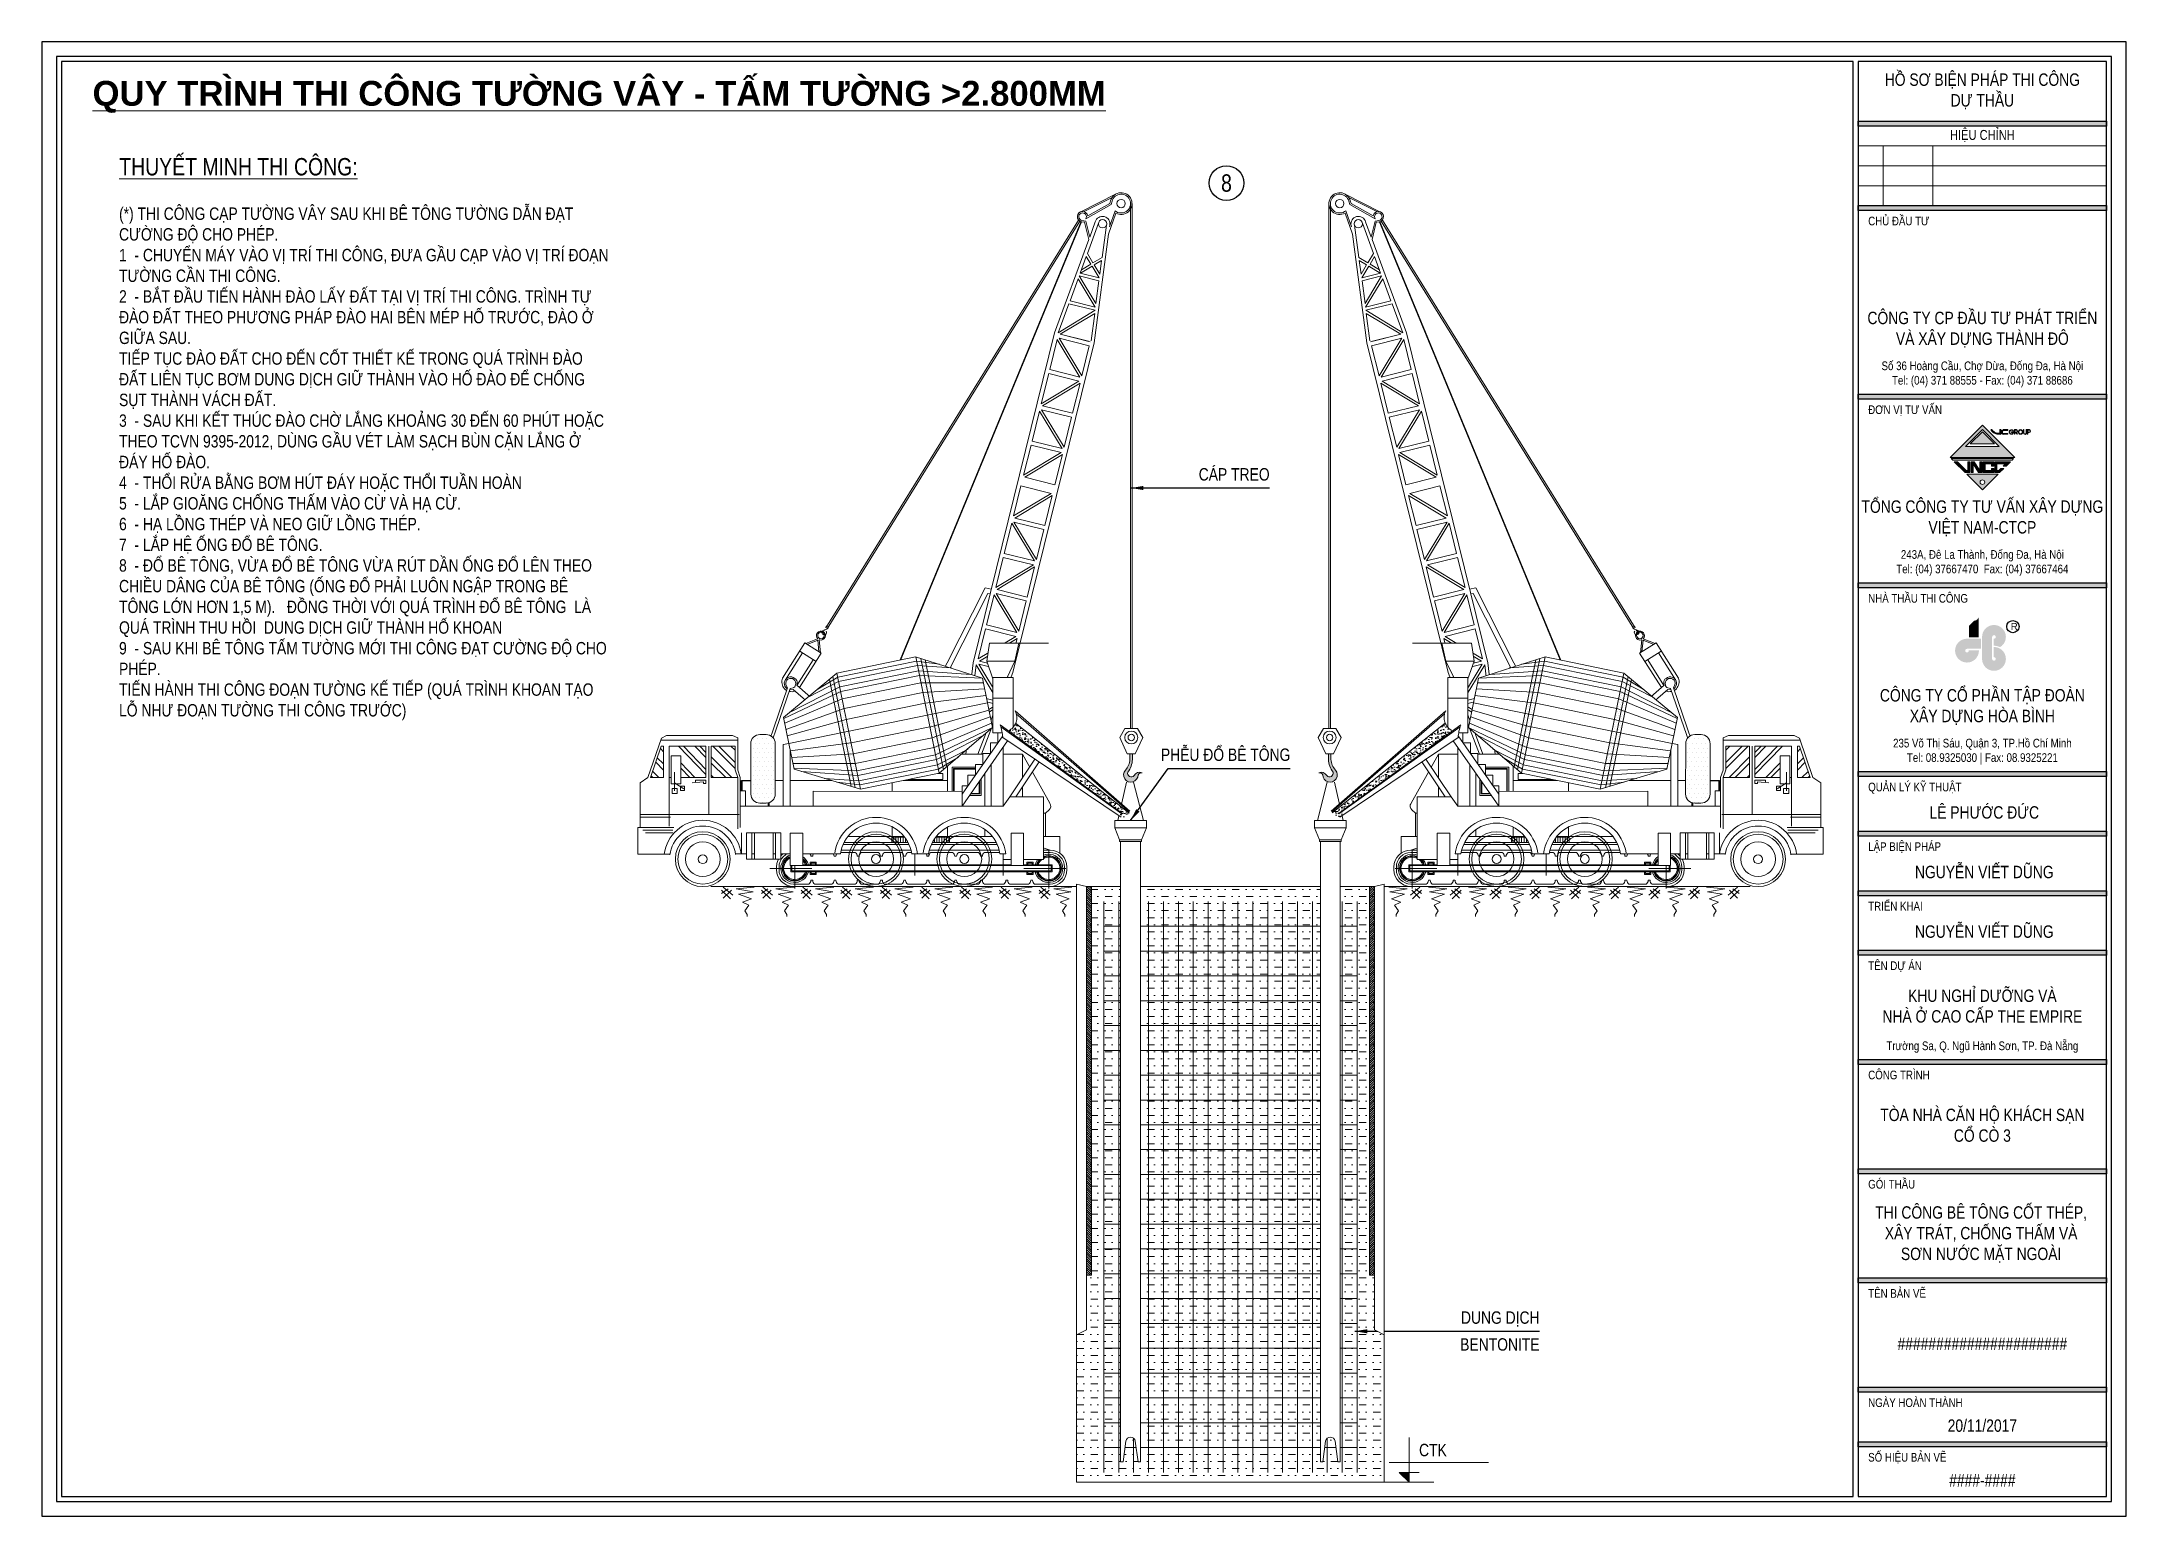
# Model space of a CAD drawing. Header units: millimetres. Extents: x -376071 to 28028791, y -269234 to 29325.
# Drawn here: x 366233 to 408233, y -269234 to -239534 of the extents above; entities that cross this region are included whole.
import ezdxf
from ezdxf.enums import TextEntityAlignment as Align

# ---------------------------------------------------------------- set-up
doc = ezdxf.new("R2010")
doc.units = ezdxf.units.MM
doc.header["$LTSCALE"] = 100
doc.set_wipeout_variables(frame=1)
for name, pattern in [('CENTER', [50.8, 31.75, -6.35, 6.35, -6.35]), ('CONTINOUS', [0]), ('HIDDEN', [0.375, 0.25, -0.125])]:
    doc.linetypes.add(name, pattern=pattern)
for name, color, linetype in [('01. TEXT TIEU DE', 7, 'Continuous'), ('03. HATCH 01', 8, 'Continuous'), ('03. HATCH 03', 5, 'Continuous')]:
    doc.layers.add(name, color=color, linetype=linetype)
for name, color, linetype, lineweight in [('02. leader', 8, 'CONTINOUS', 5), ('02. NET BAO', 7, 'CONTINOUS', 13), ('02. Net dam', 7, 'CONTINOUS', 13), ('02. Net dut', 8, 'HIDDEN', 0), ('02. net manh', 8, 'CONTINOUS', 0), ('0_TEXT', 7, 'Continuous', 15)]:
    doc.layers.add(name, color=color, linetype=linetype, lineweight=lineweight)
doc.styles.add('Arial 0.8', font='arial_0.ttf', dxfattribs={"width": 0.8, "height": 250})
doc.styles.add('Arial 1.2', font='arial_0.ttf', dxfattribs={"width": 1.2, "height": 500})
doc.dimstyles.new('KT1', dxfattribs={"dimtxt": 250, "dimasz": 1000, "dimexe": 100, "dimexo": 100, "dimgap": 50, "dimtad": 1, "dimdec": 0, "dimzin": 2, "dimdsep": 46, "dimtxsty": 'Standard', "dimblk2": 'OBLIQUE', "dimcen": 0.09, "dimdle": 100, "dimclrt": 2, "dimadec": 0, "dimazin": 0, "dimtfac": 1, "dimtdec": 0, "dimtofl": 0, "dimtmove": 0, "dimatfit": 3, "dimfxl": 1, "dimtolj": 1, "dimtzin": 2, "dimarcsym": 0})

msp = doc.modelspace()

# ---------------------------------------------------------------- texts
at = {"lineweight": 0, "attachment_point": 1, "style": 'Arial 0.8'}
for s, insert, char_height, width in [('{\\LTHUYẾT MINH THI CÔNG:}', (367797, -241877, 881.1), 350, 7060.366), ('(*) THI CÔNG CẠP TƯỜNG VÂY SAU KHI BÊ TÔNG TƯỜNG DẪN ĐẠT CƯỜNG ĐỘ CHO PHÉP.\\P1  - CHUYỂN MÁY VÀO VỊ TRÍ THI CÔNG, ĐƯA GẦU CẠP VÀO VỊ TRÍ ĐOẠN TƯỜNG CẦN THI CÔNG.\\P2  - BẮT ĐẦU TIẾN HÀNH ĐÀO LẤY ĐẤT TẠI VỊ TRÍ THI CÔNG. TRÌNH TỰ ĐÀO ĐẤT THEO PHƯƠNG PHÁP ĐÀO HAI BÊN MÉP HỐ TRƯỚC, ĐÀO Ở GIỮA SAU.\\PTIẾP TỤC ĐÀO ĐẤT CHO ĐẾN CỐT THIẾT KẾ TRONG QUÁ TRÌNH ĐÀO ĐẤT LIÊN TỤC BƠM DUNG DỊCH GIỮ THÀNH VÀO HỐ ĐÀO ĐỂ CHỐNG SỤT THÀNH VÁCH ĐẤT.\\P3  - SAU KHI KẾT THÚC ĐÀO CHỜ LẮNG KHOẢNG 30 ĐẾN 60 PHÚT HOẶC THEO TCVN 9395-2012, DÙNG GẦU VÉT LÀM SẠCH BÙN CẶN LẮNG Ở ĐÁY HỐ ĐÀO.\\P4  - THỔI RỬA BẰNG BƠM HÚT ĐÁY HOẶC THỔI TUẦN HOÀN\\P5  - LẮP GIOĂNG CHỐNG THẤM VÀO CỪ VÀ HẠ CỪ.\\P6  - HẠ LỒNG THÉP VÀ NEO GIỮ LỒNG THÉP.\\P7  - LẮP HỆ ỐNG ĐỔ BÊ TÔNG.\\P8  - ĐỔ BÊ TÔNG, VỪA ĐỔ BÊ TÔNG VỪA RÚT DẦN ỐNG ĐỔ LÊN THEO CHIỀU DÂNG CỦA BÊ TÔNG (ỐNG ĐỔ PHẢI LUÔN NGẬP TRONG BÊ TÔNG LỚN HƠN 1,5 M).   ĐỒNG THỜI VỚI QUÁ TRÌNH ĐỔ BÊ TÔNG  LÀ QUÁ TRÌNH THU HỒI  DUNG DỊCH GIỮ THÀNH HỐ KHOAN\\P9  - SAU KHI BÊ TÔNG TẤM TƯỜNG MỚI THI CÔNG ĐẠT CƯỜNG ĐỘ CHO PHÉP.\\PTIẾN HÀNH THI CÔNG ĐOẠN TƯỜNG KẾ TIẾP (QUÁ TRÌNH KHOAN TẠO LỖ NHƯ ĐOẠN TƯỜNG THI CÔNG TRƯỚC)', (367792.3, -242872.6, 881.1), 250, 9851.524)]:
    msp.add_mtext(s, dxfattribs=dict(at, insert=insert, char_height=char_height, width=width))
at = {"lineweight": 0, "char_height": 250, "attachment_point": 3, "style": 'Arial 0.8'}
for s, insert in [('CÁP TREO', (390973, -248122.6, -1586.1)), ('PHỄU ĐỔ BÊ TÔNG', (391391, -253769.8, -1586.1)), ('DUNG DỊCH', (396411.8, -265106.7, -1057.4)), ('BENTONITE', (396411.8, -265647.5, -1057.4))]:
    msp.add_mtext(s, dxfattribs=dict(at, insert=insert))
at = {"layer": '01. TEXT TIEU DE', "lineweight": 0, "insert": (367257.5, -240323.6, 881.1), "char_height": 500, "width": 34668.519, "attachment_point": 1, "style": 'Arial 1.2'}
msp.add_mtext('{\\fArial|b1|i0|c0|p34;\\LQUY TRÌNH THI CÔNG TƯỜNG VÂY - TẤM TƯỜNG >2.800MM}', dxfattribs=at)

# ---------------------------------------------------------------- blocks, each defined once
blk = doc.blocks.new('Ele. Tag')
at = {"layer": '02. Net dam', "lineweight": 0}
h = blk.add_hatch(color=256, dxfattribs=at)
h.dxf.hatch_style = 1
h.paths.add_polyline_path([(500, 200), (300, 200), (500, 0)])
for p, q in [((500, 0), (500, 900)), ((0, 0), (1000, 0)), ((100, 400), (2100, 400)), ((500, 200), (300, 200)), ((300, 200), (500, 0)), ((500, 200), (700, 200))]:
    blk.add_line(p, q, dxfattribs=at)
at = {"layer": '02. Net dam', "lineweight": 0, "style": 'Arial 0.8', "width": 0.8}
blk.add_attdef('CAODO', text='', height=250, dxfattribs=at).set_placement((700, 650), align=Align.MIDDLE_LEFT)
blk = doc.blocks.new('*U299')
at = {"layer": '02. net manh'}
for p, q in [((-198, 264), (-329, 166)), ((-132, 232), (-296, 75)), ((329, 296), (-37, 262)), ((-37, 262), (309, 199)), ((309, 199), (12, 158)), ((12, 158), (274, 61)), ((274, 61), (88, -8)), ((88, -8), (219, -70)), ((219, -70), (136, -180)), ((136, -180), (184, -256)), ((184, -256), (184, -297))]:
    blk.add_line(p, q, dxfattribs=at)
for points in [[(-148, 59), (-329, 232)], [(-107, 133), (-296, 297)]]:
    blk.add_lwpolyline(points, dxfattribs=at)
blk = doc.blocks.new('*U300')
at = {"color": 0, "linetype": 'ByBlock', "lineweight": -2, "transparency": 16777216}
for p in [(-6400, 0), (-5600, 0), (-4800, 0), (-4000, 0), (-3200, 0), (-2400, 0), (-1600, 0), (-800, 0), (0, 0)]:
    blk.add_blockref('*U299', p, dxfattribs=at)
blk = doc.blocks.new('CSW')
at = {"lineweight": 0}
blk.add_wipeout([(0, -9081), (-200, -8981), (-200, -50), (0, 0)], dxfattribs=at)
at = {"layer": '03. HATCH 03', "lineweight": 0}
h = blk.add_hatch(dxfattribs=at)
h.set_pattern_fill('ANSI31', color=256, scale=10)
h.set_pattern_definition([(45, (-297571.658, 240559.967), (-22.4506403, 22.4506403), [])])
h.paths.add_polyline_path([(-300, -7881), (-200, -7881), (-200, -50), (-300, -50)])
at = {"layer": '02. Net dam'}
for points in [[(0, -9081), (-200, -8981), (-200, -50), (0, 0)], [(-300, -7881), (-200, -7881), (-200, -50), (-300, -50)]]:
    blk.add_lwpolyline(points, close=True, dxfattribs=at)
at = {"layer": '02. Net dam', "const_width": 16.4}
blk.add_lwpolyline([(-300, -50), (-300, -7881)], dxfattribs=at)
blk = doc.blocks.new('_OBLIQUE')
at = {"color": 0, "linetype": 'ByBlock'}
blk.add_line((-0.5, -0.5), (0.5, 0.5), dxfattribs=at)
blk = doc.blocks.new('*U301')
blk.add_wipeout([(-200, 0), (200, 0), (200, -12500), (150, -12500), (95, -12079), (86, -12053), (73, -12035), (53, -12018), (39, -12010), (16, -12004), (0, -12002), (-22, -12005), (-38, -12010), (-54, -12018), (-70, -12032), (-81, -12045), (-87, -12055), (-92, -12068), (-95, -12079), (-150, -12500), (-200, -12500)]).dxf.layer = '02. Net dam'
at = {"layer": '02. Net dam'}
blk.add_lwpolyline([(200, 0), (200, -12500), (150, -12500), (95, -12079, 0.803631), (-95, -12079), (-150, -12500), (-200, -12500), (-200, 0)], format="xyb", close=True, dxfattribs=at)
blk = doc.blocks.new('*U298')
at = {"layer": '02. net manh'}
for p, q in [((-198, 264), (-329, 166)), ((-132, 232), (-296, 75)), ((329, 296), (-37, 262)), ((-37, 262), (309, 199)), ((309, 199), (12, 158)), ((12, 158), (274, 61)), ((274, 61), (88, -8)), ((88, -8), (219, -70)), ((219, -70), (136, -180)), ((136, -180), (184, -256)), ((184, -256), (184, -297))]:
    blk.add_line(p, q, dxfattribs=at)
for points in [[(-148, 59), (-329, 232)], [(-107, 133), (-296, 297)]]:
    blk.add_lwpolyline(points, dxfattribs=at)
blk = doc.blocks.new('*U297')
at = {"color": 0, "linetype": 'ByBlock', "lineweight": -2, "transparency": 16777216}
for p in [(-6400, 0), (-5600, 0), (-4800, 0), (-4000, 0), (-3200, 0), (-2400, 0), (-1600, 0), (-800, 0), (0, 0)]:
    blk.add_blockref('*U298', p, dxfattribs=at)
blk = doc.blocks.new('Rebar cage 2')
at = {"layer": '02. Net dam', "color": 1, "lineweight": 0}
for p, q in [((-2250, -11500), (-2250, 0)), ((-1950, -11500), (-1950, 0)), ((-1650, -11500), (-1650, 0)), ((-2550, -11500), (-2550, 0)), ((-1350, -11500), (-1350, 0)), ((-1050, -11500), (-1050, 0)), ((-750, -11500), (-750, 0)), ((-450, -11500), (-450, 0)), ((-150, -11500), (-150, 0)), ((150, -11500), (150, 0)), ((450, -11500), (450, 0)), ((750, -11500), (750, 0)), ((1050, -11500), (1050, 0)), ((1350, -11500), (1350, 0)), ((1650, -11500), (1650, 0)), ((1950, -11500), (1950, 0)), ((2250, -11500), (2250, 0)), ((2550, -11500), (2550, 0)), ((-2550, -500), (2550, -500)), ((-2550, -1000), (2550, -1000)), ((-2550, -1500), (2550, -1500)), ((-2550, -2000), (2550, -2000)), ((-2550, -2500), (2550, -2500)), ((-2550, -3000), (2550, -3000)), ((-2550, -3500), (2550, -3500)), ((-2550, -4000), (2550, -4000)), ((-2550, -4500), (2550, -4500)), ((-2550, -5000), (2550, -5000)), ((-2550, -5500), (2550, -5500)), ((-2550, -6000), (2550, -6000)), ((-2550, -6500), (2550, -6500)), ((-2550, -7000), (2550, -7000)), ((-2550, -7500), (2550, -7500)), ((-2550, -8000), (2550, -8000)), ((-2550, -8500), (2550, -8500)), ((-2550, -9000), (2550, -9000)), ((-2550, -9500), (2550, -9500)), ((-2550, -10000), (2550, -10000)), ((-2550, -10500), (2550, -10500)), ((-2550, -11000), (2550, -11000))]:
    blk.add_line(p, q, dxfattribs=at)
blk = doc.blocks.new('*X59')
at = {"color": 0}
for p, q in [((409.46, 333.1), (412.31, 335.94)), ((409.46, 332.04), (413.37, 335.94)), ((409.46, 335.22), (410.19, 335.94)), ((421.94, 334.96), (422.48, 335.51)), ((410.02, 330.47), (413.61, 334.06)), ((411.08, 330.47), (413.61, 333)), ((413.2, 330.47), (413.61, 330.88)), ((421.94, 332.84), (423.02, 333.92)), ((421.94, 331.78), (423.29, 333.13)), ((422.74, 330.47), (423.82, 331.54)), ((423.81, 330.47), (424.09, 330.75))]:
    blk.add_line(p, q, dxfattribs=at)
blk = doc.blocks.new('*X62')
at = {"color": 0}
for p, q in [((528.75, 225), (528.75, 225)), ((529.5, 225), (529.5, 225)), ((530.25, 225), (530.25, 225)), ((528, 223.5), (528, 223.5)), ((528, 222), (528, 222)), ((528.375, 224.25), (528.375, 224.25)), ((528.375, 222.75), (528.375, 222.75)), ((528.375, 221.25), (528.375, 221.25)), ((528.75, 223.5), (528.75, 223.5)), ((528.75, 222), (528.75, 222)), ((529.125, 224.25), (529.125, 224.25)), ((529.125, 222.75), (529.125, 222.75)), ((529.125, 221.25), (529.125, 221.25)), ((529.5, 223.5), (529.5, 223.5)), ((529.5, 222), (529.5, 222)), ((529.875, 224.25), (529.875, 224.25)), ((529.875, 222.75), (529.875, 222.75)), ((529.875, 221.25), (529.875, 221.25)), ((530.25, 223.5), (530.25, 223.5)), ((530.25, 222), (530.25, 222)), ((530.625, 224.25), (530.625, 224.25)), ((530.625, 222.75), (530.625, 222.75)), ((530.625, 221.25), (530.625, 221.25)), ((531, 223.5), (531, 223.5)), ((531, 222), (531, 222)), ((531.375, 224.25), (531.375, 224.25)), ((531.375, 222.75), (531.375, 222.75)), ((531.375, 221.25), (531.375, 221.25)), ((528, 220.5), (528, 220.5)), ((528, 219), (528, 219)), ((528.375, 219.75), (528.375, 219.75)), ((528.375, 218.25), (528.375, 218.25)), ((528.75, 220.5), (528.75, 220.5)), ((528.75, 219), (528.75, 219)), ((529.125, 219.75), (529.125, 219.75)), ((529.125, 218.25), (529.125, 218.25)), ((529.5, 220.5), (529.5, 220.5)), ((529.5, 219), (529.5, 219)), ((529.875, 219.75), (529.875, 219.75)), ((529.875, 218.25), (529.875, 218.25)), ((530.25, 220.5), (530.25, 220.5)), ((530.25, 219), (530.25, 219)), ((530.625, 219.75), (530.625, 219.75)), ((530.625, 218.25), (530.625, 218.25)), ((531, 220.5), (531, 220.5)), ((531, 219), (531, 219)), ((531.375, 219.75), (531.375, 219.75)), ((531.375, 218.25), (531.375, 218.25)), ((528, 217.5), (528, 217.5)), ((528, 216), (528, 216)), ((528, 214.5), (528, 214.5)), ((528.375, 216.75), (528.375, 216.75)), ((528.375, 215.25), (528.375, 215.25)), ((528.75, 217.5), (528.75, 217.5)), ((528.75, 216), (528.75, 216)), ((528.75, 214.5), (528.75, 214.5)), ((529.125, 216.75), (529.125, 216.75)), ((529.125, 215.25), (529.125, 215.25)), ((529.5, 217.5), (529.5, 217.5)), ((529.5, 216), (529.5, 216)), ((529.5, 214.5), (529.5, 214.5)), ((529.875, 216.75), (529.875, 216.75)), ((529.875, 215.25), (529.875, 215.25)), ((530.25, 217.5), (530.25, 217.5)), ((530.25, 216), (530.25, 216)), ((530.25, 214.5), (530.25, 214.5)), ((530.625, 216.75), (530.625, 216.75)), ((530.625, 215.25), (530.625, 215.25)), ((531, 217.5), (531, 217.5)), ((531, 216), (531, 216)), ((531, 214.5), (531, 214.5)), ((531.375, 216.75), (531.375, 216.75)), ((531.375, 215.25), (531.375, 215.25))]:
    blk.add_line(p, q, dxfattribs=at)
blk = doc.blocks.new('*X60')
at = {"color": 0}
for p, q in [((541.875, 228), (541.875, 228)), ((542.0625, 228.375), (542.0625, 228.375)), ((542.25, 228), (542.25, 228)), ((542.4375, 228.375), (542.4375, 228.375)), ((542.625, 228), (542.625, 228)), ((542.8125, 228.375), (542.8125, 228.375)), ((543, 228), (543, 228)), ((543.1875, 228.375), (543.1875, 228.375)), ((541.875, 227.25), (541.875, 227.25)), ((541.875, 226.5), (541.875, 226.5)), ((541.875, 225.75), (541.875, 225.75)), ((541.875, 225), (541.875, 225)), ((542.0625, 227.625), (542.0625, 227.625)), ((542.0625, 226.875), (542.0625, 226.875)), ((542.0625, 226.125), (542.0625, 226.125)), ((542.0625, 225.375), (542.0625, 225.375)), ((542.0625, 224.625), (542.0625, 224.625)), ((542.25, 227.25), (542.25, 227.25)), ((542.25, 226.5), (542.25, 226.5)), ((542.25, 225.75), (542.25, 225.75)), ((542.25, 225), (542.25, 225)), ((542.4375, 227.625), (542.4375, 227.625)), ((542.4375, 226.875), (542.4375, 226.875)), ((542.4375, 226.125), (542.4375, 226.125)), ((542.4375, 225.375), (542.4375, 225.375)), ((542.4375, 224.625), (542.4375, 224.625)), ((542.625, 227.25), (542.625, 227.25)), ((542.625, 226.5), (542.625, 226.5)), ((542.625, 225.75), (542.625, 225.75)), ((542.625, 225), (542.625, 225)), ((542.8125, 227.625), (542.8125, 227.625)), ((542.8125, 226.875), (542.8125, 226.875)), ((542.8125, 226.125), (542.8125, 226.125)), ((542.8125, 225.375), (542.8125, 225.375)), ((542.8125, 224.625), (542.8125, 224.625)), ((543, 227.25), (543, 227.25)), ((543, 226.5), (543, 226.5)), ((543, 225.75), (543, 225.75)), ((543, 225), (543, 225)), ((543.1875, 227.625), (543.1875, 227.625)), ((543.1875, 226.875), (543.1875, 226.875)), ((543.1875, 226.125), (543.1875, 226.125)), ((543.1875, 225.375), (543.1875, 225.375)), ((543.1875, 224.625), (543.1875, 224.625)), ((541.875, 224.25), (541.875, 224.25)), ((541.875, 223.5), (541.875, 223.5)), ((541.875, 222.75), (541.875, 222.75)), ((541.875, 222), (541.875, 222)), ((541.875, 221.25), (541.875, 221.25)), ((542.0625, 223.875), (542.0625, 223.875)), ((542.0625, 223.125), (542.0625, 223.125)), ((542.0625, 222.375), (542.0625, 222.375)), ((542.0625, 221.625), (542.0625, 221.625)), ((542.25, 224.25), (542.25, 224.25)), ((542.25, 223.5), (542.25, 223.5)), ((542.25, 222.75), (542.25, 222.75)), ((542.25, 222), (542.25, 222)), ((542.25, 221.25), (542.25, 221.25)), ((542.4375, 223.875), (542.4375, 223.875)), ((542.4375, 223.125), (542.4375, 223.125)), ((542.4375, 222.375), (542.4375, 222.375)), ((542.4375, 221.625), (542.4375, 221.625)), ((542.625, 224.25), (542.625, 224.25)), ((542.625, 223.5), (542.625, 223.5)), ((542.625, 222.75), (542.625, 222.75)), ((542.625, 222), (542.625, 222)), ((542.625, 221.25), (542.625, 221.25)), ((542.8125, 223.875), (542.8125, 223.875)), ((542.8125, 223.125), (542.8125, 223.125)), ((542.8125, 222.375), (542.8125, 222.375)), ((542.8125, 221.625), (542.8125, 221.625)), ((543, 224.25), (543, 224.25)), ((543, 223.5), (543, 223.5)), ((543, 222.75), (543, 222.75)), ((543, 222), (543, 222)), ((543, 221.25), (543, 221.25)), ((543.1875, 223.875), (543.1875, 223.875)), ((543.1875, 223.125), (543.1875, 223.125)), ((543.1875, 222.375), (543.1875, 222.375)), ((543.1875, 221.625), (543.1875, 221.625)), ((541.875, 220.5), (541.875, 220.5)), ((541.875, 219.75), (541.875, 219.75)), ((541.875, 219), (541.875, 219)), ((541.875, 218.25), (541.875, 218.25)), ((542.0625, 220.875), (542.0625, 220.875)), ((542.0625, 220.125), (542.0625, 220.125)), ((542.0625, 219.375), (542.0625, 219.375)), ((542.0625, 218.625), (542.0625, 218.625)), ((542.0625, 217.875), (542.0625, 217.875)), ((542.25, 220.5), (542.25, 220.5)), ((542.25, 219.75), (542.25, 219.75)), ((542.25, 219), (542.25, 219)), ((542.25, 218.25), (542.25, 218.25)), ((542.4375, 220.875), (542.4375, 220.875)), ((542.4375, 220.125), (542.4375, 220.125)), ((542.4375, 219.375), (542.4375, 219.375)), ((542.4375, 218.625), (542.4375, 218.625)), ((542.4375, 217.875), (542.4375, 217.875)), ((542.625, 220.5), (542.625, 220.5)), ((542.625, 219.75), (542.625, 219.75)), ((542.625, 219), (542.625, 219)), ((542.625, 218.25), (542.625, 218.25)), ((542.8125, 220.875), (542.8125, 220.875)), ((542.8125, 220.125), (542.8125, 220.125)), ((542.8125, 219.375), (542.8125, 219.375)), ((542.8125, 218.625), (542.8125, 218.625)), ((542.8125, 217.875), (542.8125, 217.875)), ((543, 220.5), (543, 220.5)), ((543, 219.75), (543, 219.75)), ((543, 219), (543, 219)), ((543, 218.25), (543, 218.25)), ((543.1875, 220.875), (543.1875, 220.875)), ((543.1875, 220.125), (543.1875, 220.125)), ((543.1875, 219.375), (543.1875, 219.375)), ((543.1875, 218.625), (543.1875, 218.625)), ((543.1875, 217.875), (543.1875, 217.875)), ((541.875, 217.5), (541.875, 217.5)), ((541.875, 216.75), (541.875, 216.75)), ((541.875, 216), (541.875, 216)), ((541.875, 215.25), (541.875, 215.25)), ((541.875, 214.5), (541.875, 214.5)), ((542.0625, 217.125), (542.0625, 217.125)), ((542.0625, 216.375), (542.0625, 216.375)), ((542.0625, 215.625), (542.0625, 215.625)), ((542.0625, 214.875), (542.0625, 214.875)), ((542.0625, 214.125), (542.0625, 214.125)), ((542.25, 217.5), (542.25, 217.5)), ((542.25, 216.75), (542.25, 216.75)), ((542.25, 216), (542.25, 216)), ((542.25, 215.25), (542.25, 215.25)), ((542.25, 214.5), (542.25, 214.5)), ((542.4375, 217.125), (542.4375, 217.125)), ((542.4375, 216.375), (542.4375, 216.375)), ((542.4375, 215.625), (542.4375, 215.625)), ((542.4375, 214.875), (542.4375, 214.875)), ((542.4375, 214.125), (542.4375, 214.125)), ((542.625, 217.5), (542.625, 217.5)), ((542.625, 216.75), (542.625, 216.75)), ((542.625, 216), (542.625, 216)), ((542.625, 215.25), (542.625, 215.25)), ((542.625, 214.5), (542.625, 214.5)), ((542.8125, 217.125), (542.8125, 217.125)), ((542.8125, 216.375), (542.8125, 216.375)), ((542.8125, 215.625), (542.8125, 215.625)), ((542.8125, 214.875), (542.8125, 214.875)), ((542.8125, 214.125), (542.8125, 214.125)), ((543, 217.5), (543, 217.5)), ((543, 216.75), (543, 216.75)), ((543, 216), (543, 216)), ((543, 215.25), (543, 215.25)), ((543, 214.5), (543, 214.5)), ((543.1875, 217.125), (543.1875, 217.125)), ((543.1875, 216.375), (543.1875, 216.375)), ((543.1875, 215.625), (543.1875, 215.625)), ((543.1875, 214.875), (543.1875, 214.875)), ((543.1875, 214.125), (543.1875, 214.125)), ((541.875, 213.75), (541.875, 213.75)), ((541.875, 213), (541.875, 213)), ((541.875, 212.25), (541.875, 212.25)), ((541.875, 211.5), (541.875, 211.5)), ((541.875, 210.75), (541.875, 210.75)), ((542.0625, 213.375), (542.0625, 213.375)), ((542.0625, 212.625), (542.0625, 212.625)), ((542.0625, 211.875), (542.0625, 211.875)), ((542.0625, 211.125), (542.0625, 211.125)), ((542.25, 213.75), (542.25, 213.75)), ((542.25, 213), (542.25, 213)), ((542.25, 212.25), (542.25, 212.25)), ((542.25, 211.5), (542.25, 211.5)), ((542.25, 210.75), (542.25, 210.75)), ((542.4375, 213.375), (542.4375, 213.375)), ((542.4375, 212.625), (542.4375, 212.625)), ((542.4375, 211.875), (542.4375, 211.875)), ((542.4375, 211.125), (542.4375, 211.125)), ((542.625, 213.75), (542.625, 213.75)), ((542.625, 213), (542.625, 213)), ((542.625, 212.25), (542.625, 212.25)), ((542.625, 211.5), (542.625, 211.5)), ((542.625, 210.75), (542.625, 210.75)), ((542.8125, 213.375), (542.8125, 213.375)), ((542.8125, 212.625), (542.8125, 212.625)), ((542.8125, 211.875), (542.8125, 211.875)), ((542.8125, 211.125), (542.8125, 211.125)), ((543, 213.75), (543, 213.75)), ((543, 213), (543, 213)), ((543, 212.25), (543, 212.25)), ((543, 211.5), (543, 211.5)), ((543, 210.75), (543, 210.75)), ((543.1875, 213.375), (543.1875, 213.375)), ((543.1875, 212.625), (543.1875, 212.625)), ((543.1875, 211.875), (543.1875, 211.875)), ((543.1875, 211.125), (543.1875, 211.125))]:
    blk.add_line(p, q, dxfattribs=at)
blk = doc.blocks.new('*X61')
at = {"color": 0}
for p, q in [((556.6875, 228.375), (556.6875, 228.375)), ((556.875, 228), (556.875, 228)), ((557.0625, 228.375), (557.0625, 228.375)), ((557.25, 228), (557.25, 228)), ((557.4375, 228.375), (557.4375, 228.375)), ((557.625, 228), (557.625, 228)), ((557.8125, 228.375), (557.8125, 228.375)), ((556.6875, 227.625), (556.6875, 227.625)), ((556.6875, 226.875), (556.6875, 226.875)), ((556.6875, 226.125), (556.6875, 226.125)), ((556.6875, 225.375), (556.6875, 225.375)), ((556.6875, 224.625), (556.6875, 224.625)), ((556.875, 227.25), (556.875, 227.25)), ((556.875, 226.5), (556.875, 226.5)), ((556.875, 225.75), (556.875, 225.75)), ((556.875, 225), (556.875, 225)), ((557.0625, 227.625), (557.0625, 227.625)), ((557.0625, 226.875), (557.0625, 226.875)), ((557.0625, 226.125), (557.0625, 226.125)), ((557.0625, 225.375), (557.0625, 225.375)), ((557.0625, 224.625), (557.0625, 224.625)), ((557.25, 227.25), (557.25, 227.25)), ((557.25, 226.5), (557.25, 226.5)), ((557.25, 225.75), (557.25, 225.75)), ((557.25, 225), (557.25, 225)), ((557.4375, 227.625), (557.4375, 227.625)), ((557.4375, 226.875), (557.4375, 226.875)), ((557.4375, 226.125), (557.4375, 226.125)), ((557.4375, 225.375), (557.4375, 225.375)), ((557.4375, 224.625), (557.4375, 224.625)), ((557.625, 227.25), (557.625, 227.25)), ((557.625, 226.5), (557.625, 226.5)), ((557.625, 225.75), (557.625, 225.75)), ((557.625, 225), (557.625, 225)), ((557.8125, 227.625), (557.8125, 227.625)), ((557.8125, 226.875), (557.8125, 226.875)), ((557.8125, 226.125), (557.8125, 226.125)), ((557.8125, 225.375), (557.8125, 225.375)), ((557.8125, 224.625), (557.8125, 224.625)), ((556.6875, 223.875), (556.6875, 223.875)), ((556.6875, 223.125), (556.6875, 223.125)), ((556.6875, 222.375), (556.6875, 222.375)), ((556.6875, 221.625), (556.6875, 221.625)), ((556.875, 224.25), (556.875, 224.25)), ((556.875, 223.5), (556.875, 223.5)), ((556.875, 222.75), (556.875, 222.75)), ((556.875, 222), (556.875, 222)), ((556.875, 221.25), (556.875, 221.25)), ((557.0625, 223.875), (557.0625, 223.875)), ((557.0625, 223.125), (557.0625, 223.125)), ((557.0625, 222.375), (557.0625, 222.375)), ((557.0625, 221.625), (557.0625, 221.625)), ((557.25, 224.25), (557.25, 224.25)), ((557.25, 223.5), (557.25, 223.5)), ((557.25, 222.75), (557.25, 222.75)), ((557.25, 222), (557.25, 222)), ((557.25, 221.25), (557.25, 221.25)), ((557.4375, 223.875), (557.4375, 223.875)), ((557.4375, 223.125), (557.4375, 223.125)), ((557.4375, 222.375), (557.4375, 222.375)), ((557.4375, 221.625), (557.4375, 221.625)), ((557.625, 224.25), (557.625, 224.25)), ((557.625, 223.5), (557.625, 223.5)), ((557.625, 222.75), (557.625, 222.75)), ((557.625, 222), (557.625, 222)), ((557.625, 221.25), (557.625, 221.25)), ((557.8125, 223.875), (557.8125, 223.875)), ((557.8125, 223.125), (557.8125, 223.125)), ((557.8125, 222.375), (557.8125, 222.375)), ((557.8125, 221.625), (557.8125, 221.625)), ((556.6875, 220.875), (556.6875, 220.875)), ((556.6875, 220.125), (556.6875, 220.125)), ((556.6875, 219.375), (556.6875, 219.375)), ((556.6875, 218.625), (556.6875, 218.625)), ((556.6875, 217.875), (556.6875, 217.875)), ((556.875, 220.5), (556.875, 220.5)), ((556.875, 219.75), (556.875, 219.75)), ((556.875, 219), (556.875, 219)), ((556.875, 218.25), (556.875, 218.25)), ((557.0625, 220.875), (557.0625, 220.875)), ((557.0625, 220.125), (557.0625, 220.125)), ((557.0625, 219.375), (557.0625, 219.375)), ((557.0625, 218.625), (557.0625, 218.625)), ((557.0625, 217.875), (557.0625, 217.875)), ((557.25, 220.5), (557.25, 220.5)), ((557.25, 219.75), (557.25, 219.75)), ((557.25, 219), (557.25, 219)), ((557.25, 218.25), (557.25, 218.25)), ((557.4375, 220.875), (557.4375, 220.875)), ((557.4375, 220.125), (557.4375, 220.125)), ((557.4375, 219.375), (557.4375, 219.375)), ((557.4375, 218.625), (557.4375, 218.625)), ((557.4375, 217.875), (557.4375, 217.875)), ((557.625, 220.5), (557.625, 220.5)), ((557.625, 219.75), (557.625, 219.75)), ((557.625, 219), (557.625, 219)), ((557.625, 218.25), (557.625, 218.25)), ((557.8125, 220.875), (557.8125, 220.875)), ((557.8125, 220.125), (557.8125, 220.125)), ((557.8125, 219.375), (557.8125, 219.375)), ((557.8125, 218.625), (557.8125, 218.625)), ((557.8125, 217.875), (557.8125, 217.875)), ((556.6875, 217.125), (556.6875, 217.125)), ((556.6875, 216.375), (556.6875, 216.375)), ((556.6875, 215.625), (556.6875, 215.625)), ((556.6875, 214.875), (556.6875, 214.875)), ((556.6875, 214.125), (556.6875, 214.125)), ((556.875, 217.5), (556.875, 217.5)), ((556.875, 216.75), (556.875, 216.75)), ((556.875, 216), (556.875, 216)), ((556.875, 215.25), (556.875, 215.25)), ((556.875, 214.5), (556.875, 214.5)), ((557.0625, 217.125), (557.0625, 217.125)), ((557.0625, 216.375), (557.0625, 216.375)), ((557.0625, 215.625), (557.0625, 215.625)), ((557.0625, 214.875), (557.0625, 214.875)), ((557.0625, 214.125), (557.0625, 214.125)), ((557.25, 217.5), (557.25, 217.5)), ((557.25, 216.75), (557.25, 216.75)), ((557.25, 216), (557.25, 216)), ((557.25, 215.25), (557.25, 215.25)), ((557.25, 214.5), (557.25, 214.5)), ((557.4375, 217.125), (557.4375, 217.125)), ((557.4375, 216.375), (557.4375, 216.375)), ((557.4375, 215.625), (557.4375, 215.625)), ((557.4375, 214.875), (557.4375, 214.875)), ((557.4375, 214.125), (557.4375, 214.125)), ((557.625, 217.5), (557.625, 217.5)), ((557.625, 216.75), (557.625, 216.75)), ((557.625, 216), (557.625, 216)), ((557.625, 215.25), (557.625, 215.25)), ((557.625, 214.5), (557.625, 214.5)), ((557.8125, 217.125), (557.8125, 217.125)), ((557.8125, 216.375), (557.8125, 216.375)), ((557.8125, 215.625), (557.8125, 215.625)), ((557.8125, 214.875), (557.8125, 214.875)), ((557.8125, 214.125), (557.8125, 214.125)), ((556.6875, 213.375), (556.6875, 213.375)), ((556.6875, 212.625), (556.6875, 212.625)), ((556.6875, 211.875), (556.6875, 211.875)), ((556.6875, 211.125), (556.6875, 211.125)), ((556.875, 213.75), (556.875, 213.75)), ((556.875, 213), (556.875, 213)), ((556.875, 212.25), (556.875, 212.25)), ((556.875, 211.5), (556.875, 211.5)), ((556.875, 210.75), (556.875, 210.75)), ((557.0625, 213.375), (557.0625, 213.375)), ((557.0625, 212.625), (557.0625, 212.625)), ((557.0625, 211.875), (557.0625, 211.875)), ((557.0625, 211.125), (557.0625, 211.125)), ((557.25, 213.75), (557.25, 213.75)), ((557.25, 213), (557.25, 213)), ((557.25, 212.25), (557.25, 212.25)), ((557.25, 211.5), (557.25, 211.5)), ((557.25, 210.75), (557.25, 210.75)), ((557.4375, 213.375), (557.4375, 213.375)), ((557.4375, 212.625), (557.4375, 212.625)), ((557.4375, 211.875), (557.4375, 211.875)), ((557.4375, 211.125), (557.4375, 211.125)), ((557.625, 213.75), (557.625, 213.75)), ((557.625, 213), (557.625, 213)), ((557.625, 212.25), (557.625, 212.25)), ((557.625, 211.5), (557.625, 211.5)), ((557.625, 210.75), (557.625, 210.75)), ((557.8125, 213.375), (557.8125, 213.375)), ((557.8125, 212.625), (557.8125, 212.625)), ((557.8125, 211.875), (557.8125, 211.875)), ((557.8125, 211.125), (557.8125, 211.125))]:
    blk.add_line(p, q, dxfattribs=at)
blk = doc.blocks.new('Concrete truck')
at = {"lineweight": 0}
for points in [[(-1101, 4901), (-508, 4901), (-455, 4538), (-576, 4184), (-576, 3094), (-677, 3094), (-677, 2894), (-526, 2894), (-526, 2677), (-375, 2677), (-375, 2460), (-225, 2460), (-225, 2243), (-74, 2243), (-74, 2027), (42, 2027), (42, 1620), (-540, 2458), (-540, 1620), (-781, 1620), (-781, 2804), (-872, 2935), (-1423, 2566), (-916, 1808), (-1038, 1808), (-1508, 2510), (-3160, 1400), (-3334, 1520), (-1025, 3537), (-1047, 3481), (-1056, 3436), (-1058, 3403), (-1053, 3352), (-1042, 3308), (-1034, 3288), (-1014, 3249), (-993, 3220), (-983, 3208), (-983, 4209), (-864, 4209), (-1021, 4538)], [(3536, 2883), (3510, 2755), (3510, 1620), (3651, 1620), (3651, 2860)]]:
    blk.add_wipeout(points, dxfattribs=at)
at = {"layer": '02. Net dam'}
for p, q in [((-1101, 4901), (-1694, 4901)), ((-1101, 4901), (-1021, 4538)), ((-508, 4901), (-1101, 4901)), ((-864, 4209), (-1021, 4538))]:
    blk.add_line(p, q, dxfattribs=at)
at = {"lineweight": 0}
blk.add_wipeout([(3992, 3060), (3978, 3060), (3968, 3059), (3956, 3057), (3942, 3053), (3930, 3049), (3918, 3044), (3901, 3036), (3885, 3025), (3877, 3019), (3869, 3012), (3864, 3007), (3855, 2997), (3847, 2988), (3839, 2977), (3832, 2965), (3826, 2953), (3821, 2939), (3815, 2921), (3813, 2910), (3810, 2889), (3810, 2878), (3809, 1862), (3812, 1829), (3818, 1807), (3824, 1790), (3829, 1778), (3835, 1767), (3849, 1748), (3868, 1727), (3888, 1712), (3908, 1700), (3923, 1693), (3942, 1686), (3965, 1681), (3991, 1679), (4118, 1679), (4149, 1682), (4171, 1687), (4197, 1697), (4208, 1702), (4224, 1713), (4237, 1723), (4247, 1732), (4261, 1748), (4270, 1759), (4278, 1773), (4285, 1788), (4292, 1806), (4297, 1826), (4300, 1840), (4301, 1861), (4302, 2878), (4300, 2902), (4297, 2919), (4292, 2937), (4284, 2957), (4278, 2969), (4270, 2981), (4262, 2991), (4249, 3007), (4235, 3019), (4221, 3030), (4207, 3038), (4192, 3045), (4170, 3053), (4154, 3057), (4135, 3059), (4120, 3060)], dxfattribs=at)
blk.add_wipeout([(-781, 659), (-781, 541), (-941, 541), (-941, 422), (-1194, 422), (-1194, 541), (-1598, 541), (-1598, 1808), (-916, 1808), (-781, 1620), (42, 1620), (42, 1917), (3045, 1919), (3045, 1620), (4406, 1620), (4406, 1928), (4514, 1928), (4514, 2194), (4564, 2346), (4564, 2992), (4673, 3041), (5997, 3041), (6100, 2988), (6373, 2194), (6531, 2086), (6531, 1189), (6580, 1189), (6580, 650), (5929, 650), (5916, 716), (5900, 767), (5885, 807), (5868, 845), (5855, 870), (5839, 898), (5820, 928), (5794, 963), (5771, 991), (5737, 1027), (5710, 1052), (5672, 1083), (5631, 1112), (5583, 1140), (5532, 1164), (5486, 1182), (5434, 1198), (5394, 1207), (5349, 1214), (5315, 1217), (5291, 1218), (5239, 1218), (5196, 1215), (5127, 1203), (5087, 1193), (5041, 1179), (4981, 1153), (4918, 1119), (4878, 1092), (4837, 1061), (4808, 1035), (4782, 1009), (4749, 970), (4749, 970), (4718, 929), (4706, 910), (4681, 867), (4661, 829), (4642, 783), (4623, 721), (4615, 686), (4609, 659), (4387, 659), (4387, 550), (3696, 550), (3696, 659), (3506, 659), (3506, 422), (3253, 422), (3253, 659), (2496, 659), (2487, 707), (2473, 762), (2457, 809), (2442, 846), (2424, 885), (2409, 912), (2385, 951), (2363, 983), (2341, 1011), (2316, 1040), (2292, 1065), (2270, 1086), (2246, 1108), (2227, 1123), (2199, 1144), (2167, 1165), (2113, 1196), (2080, 1212), (2027, 1234), (1991, 1246), (1914, 1265), (1870, 1272), (1810, 1277), (1758, 1278), (1716, 1275), (1660, 1268), (1608, 1258), (1575, 1249), (1537, 1237), (1490, 1218), (1446, 1197), (1400, 1172), (1338, 1129), (1304, 1102), (1271, 1071), (1245, 1045), (1213, 1007), (1185, 970), (1168, 944), (1147, 911), (1127, 872), (1109, 832), (1088, 776), (1077, 738), (1068, 700), (1061, 659), (718, 659), (711, 696), (696, 758), (687, 787), (671, 829), (658, 859), (637, 900), (614, 939), (591, 973), (555, 1020), (538, 1039), (511, 1068), (485, 1092), (457, 1116), (442, 1128), (411, 1150), (348, 1189), (304, 1211), (277, 1223), (221, 1244), (148, 1263), (112, 1269), (32, 1277), (-22, 1278), (-82, 1273), (-148, 1263), (-194, 1252), (-243, 1236), (-288, 1219), (-343, 1192), (-381, 1170), (-447, 1124), (-477, 1100), (-519, 1059), (-556, 1018), (-585, 982), (-616, 936), (-646, 884), (-672, 825), (-692, 772), (-707, 717), (-713, 686), (-718, 659)], dxfattribs=at)
at = {"layer": '02. net manh'}
h = blk.add_hatch(dxfattribs=at)
h.set_pattern_fill('AR-CONC', color=256, scale=21.6, style=0)
h.set_pattern_definition([(50, (-163157.74, -27381.59), (154.9282, -13.55446), [16.2, -178.2]), (355, (-163157.74, -27381.59), (-29.97029, 162.4735), [12.96, -142.56]), (100.4514, (-163144.83, -27382.72), (124.95803, 148.91894), [13.76788, -151.4467]), (46.1842, (-163157.74, -27338.39), (230.52407, -35.7521), [24.3, -267.3]), (96.6356, (-163138.53, -27341.37), (201.88714, 210.40946), [20.65182, -227.17]), (351.1842, (-163157.74, -27338.4), (201.88698, 210.40962), [19.44, -213.84]), (21, (-163136.14, -27349.19), (128.93192, -86.96568), [16.2, -178.2]), (326, (-163136.14, -27349.19), (52.55611, 156.63241), [12.96, -142.56]), (71.4514, (-163125.39, -27356.44), (181.48809, 69.66659), [13.76788, -151.4467]), (37.5, (-163157.737, -27381.59), (2.626529, 71.905072), [0, -140.832, 0, -144.72, 0, -143.1]), (7.5, (-163157.74, -27381.59), (56.82302, 85.19293), [0, -82.512, 0, -137.592, 0, -54.54]), (327.5, (-163205.905, -27381.59), (115.305646, -4.871852), [0, -54, 0, -168.48, 0, -223.56]), (317.5, (-163227.5, -27381.59), (125.96821, 21.622676), [0, -70.2, 0, -111.888, 0, -158.76])])
h.paths.add_polyline_path([(-887, 3138, -0.186435), (-1034, 3288), (-3317, 1485, 0.38871), (-3101, 1415), (-3110, 1525)])
at = {"lineweight": 0}
blk.add_line((4514, 1928), (4514, 1620), dxfattribs=at)
at = {"layer": '02. Net dam'}
for p, q in [((-983, 3208), (-983, 4209)), ((-1025, 3537), (-3334, 1520)), ((4673, 3041), (4564, 2992)), ((4564, 2992), (4564, 2346)), ((4564, 2992), (4564, 2945)), ((5997, 3041), (4673, 3041)), ((6100, 2988), (5997, 3041)), ((6373, 2194), (6100, 2988)), ((-916, 1808), (-1423, 2567)), ((-781, 1620), (-781, 2804)), ((-1038, 1808), (-1508, 2510)), ((4564, 2346), (4514, 2194)), ((4514, 2194), (4514, 1928)), ((4514, 1928), (4406, 1928)), ((4406, 1928), (4406, 1620)), ((4406, 1620), (-781, 1620)), ((-1194, 1077), (-1194, 422)), ((-941, 1077), (-1194, 1077)), ((-941, 422), (-941, 1077)), ((3253, 1077), (3253, 422)), ((3506, 1077), (3253, 1077)), ((3506, 422), (3506, 1077)), ((3696, 1081), (3696, 550)), ((4387, 1081), (3696, 1081)), ((4387, 550), (4387, 1081)), ((-1194, 422), (-941, 422)), ((-834, 659), (-718, 659)), ((-781, 659), (-781, 225)), ((718, 659), (1061, 659)), ((944, 659), (1061, 659)), ((998, 659), (998, 225)), ((2496, 659), (3253, 659)), ((3253, 422), (3506, 422)), ((3506, 659), (3696, 659)), ((3696, 550), (4387, 550)), ((4387, 659), (4609, 659))]:
    blk.add_line(p, q, dxfattribs=at)
for points in [[(5929, 650), (6580, 650), (6580, 1189), (6531, 1189), (6531, 2086), (6373, 2194)], [(-1598, 1808), (-916, 1808), (-781, 1620)], [(-1598, 1808), (-1598, 541), (-1194, 541)], [(-941, 541), (-781, 541)]]:
    blk.add_lwpolyline(points, dxfattribs=at)
for centre in [(0, 552), (1778, 552), (5269, 551)]:
    blk.add_circle(centre, 552, dxfattribs=at)
for centre, radius, start, end in [((-766, 3403), 292, 152.7412, 245.3795), ((0, 552), 841, 8.4437, 172.7229), ((0, 552), 726, 8.4437, 171.5563), ((1778, 552), 841, 8.4437, 172.7229), ((1778, 552), 726, 8.4437, 171.5563), ((5269, 551), 783, 7.2547, 172.0587), ((5269, 551), 668, 7.2547, 172.0587)]:
    blk.add_arc(centre, radius, start, end, dxfattribs=at)
at = {"layer": '02. net manh'}
for p, q in [((-1047, 3481), (-3320, 1504)), ((-1034, 3288), (-3316, 1486)), ((4564, 2945), (6115, 2945)), ((4619, 2827), (5098, 2827)), ((5150, 2827), (5150, 1450)), ((5206, 2701), (5328, 2827)), ((5206, 2359), (5660, 2827)), ((5206, 2256), (5759, 2827)), ((5206, 2599), (5428, 2827)), ((5712, 2629), (5712, 2067)), ((5907, 2629), (5712, 2629)), ((5907, 2067), (5907, 2629)), ((6060, 2194), (6060, 2827)), ((6106, 2827), (6060, 2827)), ((6106, 2827), (6320, 2194)), ((4564, 2194), (4564, 1165)), ((5098, 2194), (4564, 2194)), ((5206, 2139), (5206, 2111)), ((5417, 2139), (5206, 2139)), ((5206, 2111), (5206, 2076)), ((5256, 2076), (5256, 2111)), ((5256, 2111), (5486, 2089)), ((5417, 2111), (5417, 2139)), ((5427, 2194), (5712, 2488)), ((5527, 2194), (5712, 2386)), ((5839, 2303), (5839, 1928)), ((5907, 2194), (5944, 2194)), ((5944, 2194), (5944, 1214)), ((6320, 2194), (6060, 2194)), ((5206, 2076), (5256, 2076)), ((5637, 2018), (5637, 1937)), ((5721, 2018), (5637, 2018)), ((5637, 1937), (5721, 1937)), ((5839, 2086), (5653, 1965)), ((5712, 2067), (5907, 2067)), ((5721, 1937), (5721, 2018)), ((5889, 1977), (5783, 1977)), ((5783, 1977), (5783, 1872)), ((5783, 1872), (5889, 1872)), ((5839, 1928), (5839, 1980)), ((5889, 1872), (5889, 1977)), ((4406, 1620), (4514, 1620)), ((4514, 1620), (4514, 1189)), ((6531, 1450), (4539, 1450)), ((6531, 1397), (5920, 1397)), ((3804, 1081), (3804, 550)), ((3854, 1081), (3854, 550)), ((4229, 1081), (4229, 550)), ((4279, 1081), (4279, 550)), ((4489, 659), (4489, 1081)), ((5853, 1189), (6531, 1189)), ((6580, 1189), (5853, 1189)), ((6478, 1134), (5870, 1134)), ((6422, 1081), (5870, 1081)), ((3804, 659), (3854, 659)), ((4229, 659), (4279, 659))]:
    blk.add_line(p, q, dxfattribs=at)
for points in [[(4564, 2194), (4619, 2351), (4619, 2827)], [(5098, 2194), (5098, 2827)], [(5712, 2194), (5206, 2194), (5206, 2827), (5944, 2827), (5944, 2194)]]:
    blk.add_lwpolyline(points, dxfattribs=at)
for centre, radius in [((0, 552), 502), ((0, 552), 350), ((1778, 552), 502), ((1778, 552), 350), ((5269, 551), 502), ((5269, 551), 350), ((0, 552), 90.2), ((1778, 552), 90.2), ((5269, 551), 90.2)]:
    blk.add_circle(centre, radius, dxfattribs=at)
at = {"layer": '02. net manh', "xscale": 115.5496820362285, "yscale": 115.5496820362285, "zscale": 115.5496820362285}
blk.add_blockref('*X59', (-42695, -35991), dxfattribs=at)
at = {"lineweight": 0}
blk.add_wipeout([(3536, 2883), (3430, 2364), (2090, 1958), (504, 2281), (-566, 3200), (-364, 4195), (981, 4623), (2567, 4300), (3642, 3403)], dxfattribs=at)
at = {"layer": '02. Net dam'}
for p, q in [((-455, 4538), (-508, 4901)), ((504, 2281), (980, 4623)), ((-1021, 4538), (-455, 4538)), ((-983, 4209), (-576, 4209)), ((-455, 4538), (-576, 4184)), ((-576, 4209), (-576, 3094)), ((352, 2408), (791, 4566)), ((419, 2352), (874, 4591)), ((2090, 1958), (2567, 4300)), ((2197, 1991), (2652, 4229)), ((-983, 3793), (-576, 3793)), ((2279, 2015), (2718, 4173)), ((-723, 3257), (-3193, 1466)), ((-776, 3002), (-3160, 1400)), ((42, 1860), (-773, 3032)), ((-576, 3094), (-764, 3094)), ((-677, 2894), (-677, 3094)), ((42, 1620), (-872, 2935)), ((-677, 2894), (-526, 2894)), ((-526, 2677), (-526, 2894)), ((-526, 2677), (-375, 2677)), ((-375, 2460), (-375, 2677)), ((3510, 1620), (3510, 2755)), ((3651, 2860), (3536, 2883)), ((3651, 1620), (3651, 2860)), ((-540, 1620), (-540, 2458)), ((-375, 2460), (-225, 2460)), ((-225, 2243), (-225, 2460)), ((-225, 2243), (-74, 2243)), ((-74, 2027), (-74, 2243)), ((-74, 2027), (42, 2027)), ((42, 1917), (42, 2027)), ((3045, 1919), (42, 1917))]:
    blk.add_line(p, q, dxfattribs=at)
blk.add_lwpolyline([(3536, 2883), (3430, 2364), (2090, 1958), (504, 2281), (-566, 3200), (-364, 4195), (981, 4623), (2567, 4300), (3642, 3403)], close=True, dxfattribs=at)
blk.add_lwpolyline([(4302, 2877), (4301, 1861, -0.414214), (4118, 1679), (3991, 1679, -0.414214), (3809, 1862), (3810, 2878, -0.414214), (3993, 3060), (4120, 3060, -0.414214)], format="xyb", close=True, dxfattribs=at)
for points in [[(42, 1620), (42, 1919)], [(3045, 1919), (3045, 1620)]]:
    blk.add_lwpolyline(points, dxfattribs=at)
blk.add_arc((362, 2909), 1141, 162.2449, 175.3509, dxfattribs=at)
at = {"layer": '02. net manh'}
for p, q in [((-364, 4195), (905, 4252)), ((-130, 4269), (924, 4346)), ((255, 4403), (946, 4453)), ((499, 4477), (963, 4536)), ((500, 4477), (963, 4536)), ((2491, 3929), (905, 4252)), ((2511, 4023), (924, 4346)), ((2532, 4131), (946, 4454)), ((2549, 4214), (963, 4536)), ((2953, 3978), (2549, 4214)), ((-435, 3846), (791, 3690)), ((-407, 3979), (835, 3906)), ((-383, 4102), (875, 4102)), ((2421, 3583), (834, 3906)), ((2461, 3779), (874, 4102)), ((3637, 3381), (2491, 3929)), ((3520, 3505), (2511, 4023)), ((3149, 3814), (2532, 4131)), ((-522, 3416), (650, 2998)), ((-495, 3549), (694, 3213)), ((3536, 2883), (-465, 3698)), ((2377, 3367), (791, 3690)), ((3566, 3032), (2377, 3367)), ((3593, 3165), (2421, 3583)), ((3618, 3288), (2461, 3779)), ((-737, 3216), (-3175, 1462)), ((-566, 3200), (580, 2652)), ((-547, 3293), (610, 2801)), ((-380, 3041), (561, 2558)), ((2236, 2675), (650, 2998)), ((2280, 2891), (694, 3214)), ((-78, 2767), (539, 2450)), ((118, 2603), (521, 2367)), ((119, 2603), (522, 2367)), ((2147, 2235), (560, 2558)), ((2166, 2329), (579, 2652)), ((2196, 2479), (610, 2802)), ((3479, 2602), (2236, 2675)), ((3506, 2735), (2280, 2891)), ((2108, 2045), (521, 2367)), ((2125, 2128), (538, 2450)), ((2571, 2104), (2108, 2045)), ((2816, 2178), (2125, 2128)), ((3278, 2318), (2147, 2235)), ((3435, 2386), (2166, 2329)), ((3454, 2479), (2196, 2479))]:
    blk.add_line(p, q, dxfattribs=at)
for name, p, xscale, yscale, zscale, rotation in [('*X61', (72397, 16111), 121.6312442486766, 121.6312442486766, 121.6312442486766, 168.4990935971161), ('*X60', (72397, 16111), 121.6312442486766, 121.6312442486766, 121.6312442486766, 168.4990935971161), ('*X62', (68502, 29002), 121.6312442486971, 121.6312442486971, 121.6312442486971, 179.9472156953138)]:
    blk.add_blockref(name, p, dxfattribs=dict(at, xscale=xscale, yscale=yscale, zscale=zscale, rotation=rotation))
blk = doc.blocks.new('lo go hb')
at = {"linetype": 'ByBlock', "true_color": 0x047bfb}
h = blk.add_hatch(color=150, dxfattribs=at)
h.paths.add_polyline_path([(-524, 1333), (-820, 1038), (-229, 979)])
h.paths.add_polyline_path([(-229, 1629, -0.4142081), (-524, 1333), (-229, 979)])
h.paths.add_polyline_path([(-229, 979), (-820, 1038), (-820, 329), (-229, 329)])
for points in [[(-104, 249), (-943, 249, 2.4659419), (-225, -448), (-835, -448, -2.7921932), (-943, -359), (-104, -359)], [(576, 359, -2.7906305), (665, 251), (665, -174, -0.1255589), (1049, -261, 1.7269123), (-32, 359), (-32, -969, 2.4657524), (665, -251), (665, -861, -2.7906305), (576, -969)]]:
    blk.add_hatch(color=150, dxfattribs=at).paths.add_polyline_path(points)
at = {"color": 142}
blk.add_circle((1831, 979), 369, dxfattribs=at)
at = {"color": 142, "insert": (1698, 1197), "char_height": 416.19, "width": 1169.98, "attachment_point": 1}
blk.add_mtext('{\\fVNI-Helve|b0|i0|c0|p2;R}', dxfattribs=at)
blk = doc.blocks.new('Khung A3 COR3')
h = blk.add_hatch(color=256)
h.set_gradient(color1=(63, 127, 63), one_color=1, tint=1, name='INVCYLINDER')
h.paths.add_polyline_path([(366, 281), (416, 281), (416, 280), (366, 280)])
h = blk.add_hatch(color=256)
h.set_gradient(color1=(63, 127, 63), one_color=1, tint=1, name='INVCYLINDER')
h.paths.add_polyline_path([(366, 264), (416, 264), (416, 263), (366, 263)])
h = blk.add_hatch(color=256)
h.set_gradient(color1=(63, 127, 63), one_color=1, tint=1, name='INVCYLINDER')
h.paths.add_polyline_path([(366, 226), (416, 226), (416, 225), (366, 225)])
at = {"lineweight": 0, "true_color": 0xa40101}
h = blk.add_hatch(color=14, dxfattribs=at)
h.paths.add_polyline_path([(391, 219.79), (384.49, 213.28), (397.51, 213.28)])
h.paths.add_polyline_path([(387.59, 215.45), (391, 218.86), (394.41, 215.45)], flags=16)
h.paths.add_polyline_path([(388.57, 215.98), (391, 218.41), (393.43, 215.98)], flags=0)
for points in [[(394.73, 218.86), (394.52, 218.86), (394.52, 218.12, -0.0511), (393.77, 218.23, -0.180921), (392.94, 218.86), (392.71, 218.86, 0.200901), (393.72, 218.03, 0.056436), (394.6, 217.92), (394.73, 217.92)], [(396.11, 218.86), (395.17, 218.86, 0.414214), (394.84, 218.53), (394.84, 218.24, 0.414214), (395.17, 217.92), (396.11, 217.92), (396.11, 218.12), (395.17, 218.12, -0.414214), (395.05, 218.24), (395.05, 218.53, -0.414214), (395.17, 218.66), (396.11, 218.66)], [(396.85, 217.92), (396.89, 217.92, 0.401402), (397.34, 218.39), (396.87, 218.39), (396.87, 218.29), (397.24, 218.29, -4.537693), (397.18, 218.6), (397.29, 218.6, 1.731982)], [(397.82, 218.86), (397.45, 218.86), (397.45, 217.92), (397.55, 217.92), (397.55, 218.76), (397.82, 218.76, -1), (397.82, 218.37), (397.63, 218.37), (397.99, 217.92), (398.11, 217.92), (397.82, 218.28, 1)], [(399.37, 218.86), (399.27, 218.86), (399.27, 218.25, 1), (399.94, 218.25), (399.94, 218.86), (399.84, 218.86), (399.84, 218.25, -1), (399.37, 218.25)], [(397.3, 213.04), (384.7, 213.04), (385.02, 212.72), (396.98, 212.72)], [(388.5, 212.4), (388.07, 212.4), (388.07, 210.65), (387.71, 210.65), (385.96, 212.4), (385.34, 212.4), (387.53, 210.22), (388.5, 210.22)], [(390.89, 212.4), (390.46, 212.4), (390.46, 210.65), (389.37, 212.4), (388.72, 212.4), (388.72, 210.22), (389.15, 210.22), (389.15, 211.97), (390.25, 210.22), (390.89, 210.22)], [(393.29, 212.4), (391.11, 212.4), (391.11, 210.22), (393.29, 210.22), (393.29, 211.07), (392.86, 211.07), (392.86, 210.65), (391.54, 210.65), (391.54, 211.95), (392.86, 211.95), (392.86, 211.53), (393.29, 211.53)], [(396.66, 212.4), (393.51, 212.4), (393.51, 210.22), (394.47, 210.22), (395.33, 211.07), (394.71, 211.07), (394.29, 210.65), (393.94, 210.65), (393.94, 211.95), (395.59, 211.95), (395.17, 211.53), (395.78, 211.53)]]:
    blk.add_hatch(color=14, dxfattribs=at).paths.add_polyline_path(points)
h = blk.add_hatch(color=14, dxfattribs=at)
h.paths.add_polyline_path([(398.22, 218.39, 1), (399.16, 218.39, 1)])
h.paths.add_polyline_path([(399.07, 218.39, -1), (398.32, 218.39, -1)], flags=16)
h = blk.add_hatch(color=14, dxfattribs=at)
h.paths.add_polyline_path([(400.42, 218.86), (400.05, 218.86), (400.05, 217.92), (400.14, 217.92), (400.14, 218.28), (400.42, 218.28, 1)])
h.paths.add_polyline_path([(400.14, 218.76), (400.42, 218.76, -1), (400.42, 218.37), (400.14, 218.37)], flags=16)
h = blk.add_hatch(color=14, dxfattribs=at)
h.paths.add_polyline_path([(394.15, 209.9), (387.85, 209.9), (391, 206.76)])
h.paths.add_polyline_path([(391.47, 208.29, -1), (390.53, 208.29, -1)], flags=16)
h = blk.add_hatch(color=256)
h.set_gradient(color1=(63, 127, 63), one_color=1, tint=1, name='INVCYLINDER')
h.paths.add_polyline_path([(366, 188), (416, 188), (416, 187), (366, 187)])
h = blk.add_hatch(color=256)
h.set_gradient(color1=(63, 127, 63), one_color=1, tint=1, name='INVCYLINDER')
h.paths.add_polyline_path([(366, 150), (416, 150), (416, 149), (366, 149)])
h = blk.add_hatch(color=256)
h.set_gradient(color1=(63, 127, 63), one_color=1, tint=1, name='INVCYLINDER')
h.paths.add_polyline_path([(366, 150), (416, 150), (416, 149), (366, 149)])
h = blk.add_hatch(color=256)
h.set_gradient(color1=(63, 127, 63), one_color=1, tint=1, name='INVCYLINDER')
h.paths.add_polyline_path([(366, 138), (416, 138), (416, 137), (366, 137)])
h = blk.add_hatch(color=256)
h.set_gradient(color1=(63, 127, 63), one_color=1, tint=1, name='INVCYLINDER')
h.paths.add_polyline_path([(366, 138), (416, 138), (416, 137), (366, 137)])
h = blk.add_hatch(color=256)
h.set_gradient(color1=(63, 127, 63), one_color=1, tint=1, name='INVCYLINDER')
h.paths.add_polyline_path([(366, 126), (416, 126), (416, 125), (366, 125)])
h = blk.add_hatch(color=256)
h.set_gradient(color1=(63, 127, 63), one_color=1, tint=1, name='INVCYLINDER')
h.paths.add_polyline_path([(366, 126), (416, 126), (416, 125), (366, 125)])
h = blk.add_hatch(color=256)
h.set_gradient(color1=(63, 127, 63), one_color=1, tint=1, name='INVCYLINDER')
h.paths.add_polyline_path([(366, 114), (416, 114), (416, 113), (366, 113)])
h = blk.add_hatch(color=256)
h.set_gradient(color1=(63, 127, 63), one_color=1, tint=1, name='INVCYLINDER')
h.paths.add_polyline_path([(366, 114), (416, 114), (416, 113), (366, 113)])
h = blk.add_hatch(color=256)
h.set_gradient(color1=(63, 127, 63), one_color=1, tint=1, name='INVCYLINDER')
h.paths.add_polyline_path([(366, 92), (416, 92), (416, 91), (366, 91)])
h = blk.add_hatch(color=256)
h.set_gradient(color1=(63, 127, 63), one_color=1, tint=1, name='INVCYLINDER')
h.paths.add_polyline_path([(366, 92), (416, 92), (416, 91), (366, 91)])
h = blk.add_hatch(color=256)
h.set_gradient(color1=(63, 127, 63), one_color=1, tint=1, name='INVCYLINDER')
h.paths.add_polyline_path([(366, 70), (416, 70), (416, 69), (366, 69)])
h = blk.add_hatch(color=256)
h.set_gradient(color1=(63, 127, 63), one_color=1, tint=1, name='INVCYLINDER')
h.paths.add_polyline_path([(366, 70), (416, 70), (416, 69), (366, 69)])
h = blk.add_hatch(color=256)
h.set_gradient(color1=(63, 127, 63), one_color=1, tint=1, name='INVCYLINDER')
h.paths.add_polyline_path([(366, 48), (416, 48), (416, 47), (366, 47)])
h = blk.add_hatch(color=256)
h.set_gradient(color1=(63, 127, 63), one_color=1, tint=1, name='INVCYLINDER')
h.paths.add_polyline_path([(366, 48), (416, 48), (416, 47), (366, 47)])
h = blk.add_hatch(color=256)
h.set_gradient(color1=(63, 127, 63), one_color=1, tint=1, name='INVCYLINDER')
h.paths.add_polyline_path([(366, 26), (416, 26), (416, 25), (366, 25)])
h = blk.add_hatch(color=256)
h.set_gradient(color1=(63, 127, 63), one_color=1, tint=1, name='INVCYLINDER')
h.paths.add_polyline_path([(366, 26), (416, 26), (416, 25), (366, 25)])
h = blk.add_hatch(color=256)
h.set_gradient(color1=(63, 127, 63), one_color=1, tint=1, name='INVCYLINDER')
h.paths.add_polyline_path([(366, 15), (416, 15), (416, 14), (366, 14)])
h = blk.add_hatch(color=256)
h.set_gradient(color1=(63, 127, 63), one_color=1, tint=1, name='INVCYLINDER')
h.paths.add_polyline_path([(366, 15), (416, 15), (416, 14), (366, 14)])
at = {"color": 12, "lineweight": 0}
for p, q in [((391, 219.79), (384.49, 213.28)), ((387.59, 215.45), (391, 218.86)), ((388.57, 215.98), (391, 218.41)), ((397.51, 213.28), (391, 219.79)), ((391, 218.86), (394.41, 215.45)), ((391, 218.41), (393.43, 215.98)), ((392.94, 218.86), (392.71, 218.86)), ((394.73, 218.86), (394.52, 218.86)), ((394.52, 218.86), (394.52, 218.12)), ((394.73, 217.92), (394.73, 218.86)), ((394.84, 218.53), (394.84, 218.24)), ((395.05, 218.24), (395.05, 218.53)), ((396.11, 218.86), (395.17, 218.86)), ((395.17, 218.66), (396.11, 218.66)), ((396.11, 218.66), (396.11, 218.86)), ((397.18, 218.6), (397.29, 218.6)), ((397.82, 218.86), (397.45, 218.86)), ((397.45, 218.86), (397.45, 217.92)), ((397.55, 217.92), (397.55, 218.76)), ((397.55, 218.76), (397.82, 218.76)), ((399.37, 218.86), (399.27, 218.86)), ((399.27, 218.86), (399.27, 218.25)), ((399.37, 218.25), (399.37, 218.86)), ((399.94, 218.86), (399.84, 218.86)), ((399.84, 218.86), (399.84, 218.25)), ((399.94, 218.25), (399.94, 218.86)), ((400.42, 218.86), (400.05, 218.86)), ((400.05, 218.86), (400.05, 217.92)), ((400.14, 218.76), (400.42, 218.76)), ((400.14, 218.37), (400.14, 218.76)), ((394.41, 215.45), (387.59, 215.45)), ((393.43, 215.98), (388.57, 215.98)), ((394.6, 217.92), (394.73, 217.92)), ((396.11, 218.12), (395.17, 218.12)), ((395.17, 217.92), (396.11, 217.92)), ((396.11, 217.92), (396.11, 218.12)), ((396.85, 217.92), (396.89, 217.92)), ((397.34, 218.39), (396.87, 218.39)), ((396.87, 218.39), (396.87, 218.29)), ((396.87, 218.29), (397.24, 218.29)), ((397.45, 217.92), (397.55, 217.92)), ((397.82, 218.37), (397.63, 218.37)), ((397.63, 218.37), (397.99, 217.92)), ((398.11, 217.92), (397.82, 218.28)), ((397.99, 217.92), (398.11, 217.92)), ((400.05, 217.92), (400.14, 217.92)), ((400.42, 218.37), (400.14, 218.37)), ((400.14, 217.92), (400.14, 218.28)), ((400.14, 218.28), (400.42, 218.28)), ((384.49, 213.28), (397.51, 213.28)), ((397.3, 213.04), (384.7, 213.04)), ((384.7, 213.04), (385.02, 212.72)), ((385.02, 212.72), (396.98, 212.72)), ((385.96, 212.4), (385.34, 212.4)), ((385.34, 212.4), (387.53, 210.22)), ((387.71, 210.65), (385.96, 212.4)), ((387.53, 210.22), (388.5, 210.22)), ((388.07, 210.65), (387.71, 210.65)), ((388.5, 212.4), (388.07, 212.4)), ((388.07, 212.4), (388.07, 210.65)), ((388.5, 210.22), (388.5, 212.4)), ((389.37, 212.4), (388.72, 212.4)), ((388.72, 212.4), (388.72, 210.22)), ((388.72, 210.22), (389.15, 210.22)), ((389.15, 210.22), (389.15, 211.97)), ((389.15, 211.97), (390.25, 210.22)), ((390.46, 210.65), (389.37, 212.4)), ((390.25, 210.22), (390.89, 210.22)), ((390.89, 212.4), (390.46, 212.4)), ((390.46, 212.4), (390.46, 210.65)), ((390.89, 210.22), (390.89, 212.4)), ((393.29, 212.4), (391.11, 212.4)), ((391.11, 212.4), (391.11, 210.22)), ((391.11, 210.22), (393.29, 210.22)), ((391.54, 210.65), (391.54, 211.95)), ((391.54, 211.95), (392.86, 211.95)), ((392.86, 210.65), (391.54, 210.65)), ((392.86, 211.95), (392.86, 211.53)), ((392.86, 211.53), (393.29, 211.53)), ((393.29, 211.07), (392.86, 211.07)), ((392.86, 211.07), (392.86, 210.65)), ((393.29, 211.53), (393.29, 212.4)), ((393.29, 210.22), (393.29, 211.07)), ((396.66, 212.4), (393.51, 212.4)), ((393.51, 212.4), (393.51, 210.22)), ((393.51, 210.22), (394.47, 210.22)), ((393.94, 210.65), (393.94, 211.95)), ((393.94, 211.95), (395.59, 211.95)), ((394.29, 210.65), (393.94, 210.65)), ((394.71, 211.07), (394.29, 210.65)), ((394.47, 210.22), (395.33, 211.07)), ((395.33, 211.07), (394.71, 211.07)), ((395.59, 211.95), (395.17, 211.53)), ((395.17, 211.53), (395.78, 211.53)), ((395.78, 211.53), (396.66, 212.4)), ((396.98, 212.72), (397.3, 213.04))]:
    blk.add_line(p, q, dxfattribs=at)
at = {"ltscale": 2000}
for points in [[(420, 0), (420, 297), (0, 297), (0, 0)], [(417, 3), (417, 294), (3, 294), (3, 3)], [(365, 4), (365, 293), (4, 293), (4, 4)], [(416, 293), (366, 293), (366, 4), (416, 4)]]:
    blk.add_lwpolyline(points, close=True, dxfattribs=at)
at = {"color": 7, "flags": 128}
for points in [[(366, 281), (416, 281), (416, 280), (366, 280), (366, 281)], [(366, 264), (416, 264), (416, 263), (366, 263), (366, 264)], [(366, 226), (416, 226), (416, 225), (366, 225), (366, 226)], [(366, 188), (416, 188), (416, 187), (366, 187), (366, 188)], [(366, 150), (416, 150), (416, 149), (366, 149), (366, 150)], [(366, 150), (416, 150), (416, 149), (366, 149), (366, 150)], [(366, 138), (416, 138), (416, 137), (366, 137), (366, 138)], [(366, 138), (416, 138), (416, 137), (366, 137), (366, 138)], [(366, 126), (416, 126), (416, 125), (366, 125), (366, 126)], [(366, 126), (416, 126), (416, 125), (366, 125), (366, 126)], [(366, 114), (416, 114), (416, 113), (366, 113), (366, 114)], [(366, 114), (416, 114), (416, 113), (366, 113), (366, 114)], [(366, 92), (416, 92), (416, 91), (366, 91), (366, 92)], [(366, 92), (416, 92), (416, 91), (366, 91), (366, 92)], [(366, 70), (416, 70), (416, 69), (366, 69), (366, 70)], [(366, 70), (416, 70), (416, 69), (366, 69), (366, 70)], [(366, 48), (416, 48), (416, 47), (366, 47), (366, 48)], [(366, 48), (416, 48), (416, 47), (366, 47), (366, 48)], [(366, 26), (416, 26), (416, 25), (366, 25), (366, 26)], [(366, 26), (416, 26), (416, 25), (366, 25), (366, 26)], [(366, 15), (416, 15), (416, 14), (366, 14), (366, 15)], [(366, 15), (416, 15), (416, 14), (366, 14), (366, 15)]]:
    blk.add_lwpolyline(points, dxfattribs=at)
at = {"color": 7, "lineweight": 15, "flags": 128}
for points in [[(366, 276), (416, 276)], [(371, 276), (371, 264)], [(381, 276), (381, 264)], [(366, 272), (416, 272)], [(366, 268), (416, 268)]]:
    blk.add_lwpolyline(points, dxfattribs=at)
at = {"color": 12, "lineweight": 0}
blk.add_lwpolyline([(387.85, 209.9), (394.15, 209.9), (391, 206.76)], close=True, dxfattribs=at)
blk.add_circle((391, 208.29), 0.465, dxfattribs=at)
for centre, radius, start, end in [((394.2, 219.65), 1.69, 208.0594, 253.4977), ((394.2, 219.65), 1.49, 212.3021, 253.3223), ((395.17, 218.53), 0.326, 90, 180), ((395.17, 218.53), 0.123, 90, 180), ((396.87, 218.39), 0.47, 27.4864, 267.4825), ((396.87, 218.39), 0.376, 35.2344, 345.5225), ((397.82, 218.57), 0.29, 270, 90), ((397.82, 218.57), 0.196, 270, 90), ((398.69, 218.39), 0.47, 0, 180), ((398.69, 218.39), 0.376, 0, 180), ((400.42, 218.57), 0.29, 270, 90), ((400.42, 218.57), 0.196, 270, 90), ((394.66, 221.85), 3.94, 256.1245, 269.045), ((394.66, 221.85), 3.73, 256.1971, 267.8982), ((395.17, 218.24), 0.326, 180, 270), ((395.17, 218.24), 0.123, 180, 270), ((396.87, 218.39), 0.47, 272.5175, 0), ((398.69, 218.39), 0.47, 180, 0), ((398.69, 218.39), 0.376, 180, 0), ((399.6, 218.25), 0.333, 180, 0), ((399.6, 218.25), 0.239, 180, 0)]:
    blk.add_arc(centre, radius, start, end, dxfattribs=at)
at = {"color": 7, "lineweight": 0, "xscale": 0.003336270388982869, "yscale": 0.003336270388982869, "zscale": 0.003336270388982869}
blk.add_blockref('lo go hb', (391.05, 175.92), dxfattribs=at)
at = {"style": 'Arial 0.8', "width": 0.8}
blk.add_attdef('TENBANVE_001', (387.9, 33.5), '', height=2.5, dxfattribs=at)
blk.add_attdef('SOHIEU', text='', height=2.5, dxfattribs=at).set_placement((391, 7.25), align=Align.MIDDLE_CENTER)
at = {"layer": '03. HATCH 03', "color": 7, "lineweight": 15, "char_height": 1.75, "attachment_point": 1, "style": 'Arial 0.8'}
for s, insert, width in [('CHỦ ĐẦU TƯ', (368, 261.76), 14.872), ('ĐƠN VỊ TƯ VẤN', (368, 223.76), 18.2895), ('NHÀ THẦU THI CÔNG', (368, 185.76), 24.3084), ('QUẢN LÝ KỸ THUẬT', (368, 147.76), 23.1325), ('LẬP BIỆN PHÁP', (368, 135.76), 23.1325), ('TRIỂN KHAI', (368, 123.76), 23.1325), ('\\pt15.75;TÊN DỰ ÁN', (368, 111.76), 23.1325), ('\\pt15.75;CÔNG TRÌNH', (368, 89.76), 23.1325), ('\\pt15.75;GÓI THẦU', (368, 67.76), 23.1325), ('\\pt15.75;TÊN BẢN VẼ', (368, 45.76), 23.1325), ('\\pt15.75;NGÀY HOÀN THÀNH', (368, 23.76), 23.1325), ('\\pt15.75;SỐ HIỆU BẢN VẼ', (368, 12.76), 23.1325)]:
    blk.add_mtext(s, dxfattribs=dict(at, insert=insert, width=width))
at = {"layer": '0_TEXT', "color": 7, "lineweight": 15, "attachment_point": 5, "style": 'Arial 0.8'}
for s, insert, char_height, width in [('HỒ SƠ BIỆN PHÁP THI CÔNG \\PDỰ THẦU ', (391, 287), 2.5, 50), ('HIỆU CHỈNH', (391, 278), 2, 50), ('CÔNG TY CP ĐẦU TƯ PHÁT TRIỂN VÀ XÂY DỰNG THÀNH ĐÔ', (391, 239), 2.5, 50), ('Số 36 Hoàng Cầu, Chợ Dừa, Đống Đa, Hà Nội\\PTel: (04) 371 88555^I- Fax: (04) 371 88686', (391, 230), 1.75, 50), ('TỔNG CÔNG TY TƯ VẤN XÂY DỰNG VIỆT NAM-CTCP', (391, 201), 2.5, 50), ('243A, Đê La Thành, Đống Đa, Hà Nội\\PTel: (04) 37667470 ^IFax: (04) 37667464', (391, 192), 1.75, 50), ('CÔNG TY CỔ PHẦN TẬP ĐOÀN \\PXÂY DỰNG HÒA BÌNH', (391, 163), 2.5, 50), ('\\pt40.25;235 Võ Thị Sáu, Quận 3, TP.Hồ Chí Minh \\PTel: 08.9325030 | Fax: 08.9325221', (391, 154), 1.75, 50), ('^ILÊ PHƯỚC ĐỨC', (391, 141.75), 2.5, 50), ('^INGUYỄN VIẾT DŨNG', (391, 129.75), 2.5, 50), ('^INGUYỄN VIẾT DŨNG', (391, 117.75), 2.5, 50), ('KHU NGHỈ DƯỠNG VÀ \\PNHÀ Ở CAO CẤP THE EMPIRE', (391, 102.75), 2.5, 50), ('Trường Sa, Q. Ngũ Hành Sơn, TP. Đà Nẵng', (391, 94.5), 1.75, 50), ('TÒA NHÀ CĂN HỘ KHÁCH SẠN \\PCỔ CÒ 3', (391, 78.75), 2.5, 50), ('THI CÔNG BÊ TÔNG CỐT THÉP, XÂY TRÁT, CHỐNG THẤM VÀ SƠN NƯỚC MẶT NGOÀI', (390.75, 56.75), 2.5, 45.5), ('20/11/2017', (391, 18.25), 2.5, 50)]:
    blk.add_mtext(s, dxfattribs=dict(at, insert=insert, char_height=char_height, width=width))
blk = doc.blocks.new('*U310')
at = {"layer": '02. net manh'}
h = blk.add_hatch(dxfattribs=at)
h.set_pattern_fill('ANSI37', color=256, scale=1.08, style=0)
h.set_pattern_definition([(45, (-20838.07969, -33322.4676), (-0.09545941546, 0.09545941546), []), (135, (-20838.07969, -33322.4676), (-0.09545941546, -0.09545941546), [])])
h.paths.add_polyline_path([(-1730, 2375, 0.413975), (-1716, 2604, -0.167509), (-1817, 2843), (-1817, 2973), (-1846, 2973), (-1872, 2973), (-1872, 2843, 0.166919), (-1769, 2560, -0.37486), (-1816, 2461)])
h.paths.add_polyline_path([(-1816, 2461, -0.325623), (-1912, 2482, 0.383868), (-2090, 2545, -0.345642), (-2000, 2497, 0.646507), (-1730, 2375)])
at = {"lineweight": 0}
for p, q in [((-1988, 3533), (-2105, 3338)), ((-2105, 3338), (-1935, 2973)), ((-1988, 3533), (-1847, 3533)), ((-1706, 3533), (-1847, 3533)), ((-1588, 3338), (-1758, 2973)), ((-1706, 3533), (-1588, 3338)), ((-1935, 2973), (-1847, 2973)), ((-1758, 2973), (-1847, 2973))]:
    blk.add_line(p, q, dxfattribs=at)
at = {"layer": '02. NET BAO'}
for p, q in [((-1872, 2843), (-1872, 2973)), ((-1817, 2843), (-1817, 2973))]:
    blk.add_line(p, q, dxfattribs=at)
for centre, radius, start, end in [((-1408, 2851), 464, 181.0451, 218.9506), ((-1421, 2869), 397, 183.8282, 221.6445), ((-2036, 2414), 142, 28.7217, 112.7224), ((-2076, 2463), 82.6, 23.8169, 100.0862), ((-1838, 2497), 162, 180, 42.0247), ((-1849, 2537), 83.1, 221.3405, 15.6823)]:
    blk.add_arc(centre, radius, start, end, dxfattribs=at)
at = {"layer": '02. Net dam', "linetype": 'Continuous'}
for p, q in [((-1365, 14792), (-1361, 14761)), ((-696, 14891), (4963, 5768)), ((-667, 14909), (4992, 5786)), ((-29, 815), (5713, 815)), ((-29, 0), (5713, 0)), ((6092, 436), (6092, 379))]:
    blk.add_line(p, q, dxfattribs=at)
at = {"layer": '02. Net dam'}
for p, q in [((-1339, 14596), (-1018, 12169)), ((-918, 14532), (-1043, 14872)), ((-129, 12389), (-898, 14478)), ((-1018, 12169), (805, 4786)), ((1694, 5005), (-129, 12389)), ((5459, 5451), (5093, 5219)), ((5093, 5219), (5579, 4452)), ((5459, 5451), (5959, 4662)), ((805, 4786), (1506, 2963)), ((1933, 2963), (1694, 5005)), ((-25, 1862), (591, 2963)), ((591, 2963), (591, 1639)), ((1427, 2963), (591, 2963)), ((2263, 2374), (4741, 2374)), ((72, 1639), (-9, 1718)), ((1427, 1639), (72, 1639)), ((72, 1639), (72, 1121)), ((72, 1121), (-246, 1121)), ((-246, 1121), (-246, 747)), ((72, 1121), (1427, 1121)), ((-408, 379), (-408, 436)), ((-354, 379), (-354, 436))]:
    blk.add_line(p, q, dxfattribs=at)
for points in [[(-898, 14478), (-803, 14864), (-738, 14875, 1.984807), (-874, 15006), (-1369, 15283), (-1386, 15347, 2.924165), (-1501, 15072), (-1339, 14596)], [(4988, 5790), (4989, 5803, 1.378328), (4941, 5791, 0.14046), (4974, 5761, 0.052226), (5038, 5737, -1.710555), (4974, 5671, -0.246655), (4982, 5711, 5.092194)], [(5855, 4425, 1.05359), (5684, 4658, 0.347153), (5634, 4550), (5642, 4506), (3615, 2734)], [(3725, 2675), (5723, 4410), (5789, 4402, 0.016649), (5798, 4403)], [(6558, 2374), (5847, 4449), (5884, 4517, 1.354461), (5670, 4510, 0.365923), (5724, 4449), (5787, 4435), (6501, 2374)], [(5680, 4373, 0.139571), (5811, 4366)], [(5959, 4662), (5974, 4601, -0.271297), (5868, 4386, 1.947893)]]:
    blk.add_lwpolyline(points, format="xyb", dxfattribs=at)
for points in [[(-1511, 15501), (-705, 15095)], [(3419, 2751), (1422, 6685), (1287, 6652)], [(3314, 2718), (1365, 6559), (1313, 6547)], [(4741, 2374), (6259, 2374), (6259, 1121), (4741, 1121)], [(4741, 1121), (4741, 1121), (2263, 1121)]]:
    blk.add_lwpolyline(points, dxfattribs=at)
at = {"layer": '02. Net dam', "linetype": 'Continuous'}
for points in [[(-1864, 15284), (-1864, 3533), (-1829, 3533), (-1831, 15284)], [(5698, 815), (5253, 984), (1803, 984), (484, 984), (-29, 815)]]:
    blk.add_lwpolyline(points, dxfattribs=at)
at = {"layer": '02. Net dam', "linetype": 'Continuous', "const_width": 32.5}
blk.add_lwpolyline([(4370, 2529), (-728, 14877)], dxfattribs=at)
at = {"layer": '02. Net dam'}
for points in [[(2263, 1121), (2263, 2963), (1427, 2963), (1427, 1121)], [(2374, 2529), (4715, 2529), (4715, 2392), (2374, 2392)], [(6877, 2374), (6877, 1121), (6272, 1121), (6272, 2374)], [(7021, 2374), (7021, 1121), (6902, 1121), (6902, 2374)]]:
    blk.add_lwpolyline(points, close=True, dxfattribs=at)
for centre, radius, start, end in [((-1204, 14832), 166, 13.868, 193.868), ((3484, 2360), 397, 25.1787, 154.8213), ((63, 1799), 108, 144.607, 228.4874)]:
    blk.add_arc(centre, radius, start, end, dxfattribs=at)
at = {"layer": '02. Net dam', "linetype": 'Continuous'}
for centre, start, end in [((-29, 436), 90, 180), ((5713, 436), 0, 90), ((-29, 379), 180, 270), ((5713, 379), 270, 0)]:
    blk.add_arc(centre, 379, start, end, dxfattribs=at)
at = {"layer": '02. net manh'}
for p, q in [((-1293, 14802), (-1193, 14079)), ((-865, 14165), (-1111, 14847)), ((-1193, 14079), (-990, 13957)), ((-1183, 14009), (-1142, 13707)), ((-1183, 14009), (-1019, 13910)), ((-990, 13957), (-865, 14165)), ((-841, 14099), (-943, 13929)), ((-707, 13728), (-841, 14099)), ((-1019, 13910), (-1142, 13707)), ((-1130, 13620), (-972, 13882)), ((-707, 13728), (-1130, 13623)), ((-1130, 13623), (-1130, 13620)), ((-684, 13665), (-1121, 13557)), ((-1121, 13557), (-1054, 13051)), ((-684, 13665), (-1054, 13051)), ((-1043, 12964), (-659, 13599)), ((-972, 13882), (-714, 13726)), ((-943, 13929), (-733, 13802)), ((-477, 13104), (-659, 13599)), ((-477, 13104), (-1043, 12964)), ((-447, 13042), (-1040, 12896)), ((-1040, 12896), (-209, 12393)), ((-1031, 12826), (-256, 12358)), ((-1031, 12826), (-950, 12211)), ((-209, 12393), (-447, 13042)), ((-256, 12358), (-929, 12191)), ((-234, 12269), (-907, 12102)), ((-256, 12358), (-891, 12201)), ((-234, 12269), (-741, 11429)), ((-694, 11401), (-187, 12240)), ((-21, 11567), (-187, 12240)), ((-741, 11429), (-907, 12102)), ((-700, 11265), (139, 10758)), ((-534, 10591), (-700, 11265)), ((-21, 11567), (-694, 11401)), ((1, 11478), (-672, 11312)), ((-672, 11312), (168, 10805)), ((168, 10805), (1, 11478)), ((139, 10758), (-534, 10591)), ((161, 10669), (-512, 10503)), ((-346, 9829), (-512, 10503)), ((161, 10669), (-346, 9829)), ((-299, 9801), (208, 10640)), ((374, 9967), (208, 10640)), ((374, 9967), (-299, 9801)), ((396, 9878), (-277, 9712)), ((563, 9205), (396, 9878)), ((-305, 9665), (534, 9158)), ((-139, 8992), (-305, 9665)), ((-277, 9712), (563, 9205)), ((534, 9158), (-139, 8992)), ((622, 8965), (-52, 8799)), ((788, 8292), (622, 8965)), ((-80, 8752), (760, 8245)), ((86, 8079), (-80, 8752)), ((-52, 8799), (788, 8292)), ((760, 8245), (86, 8079)), ((782, 8156), (108, 7990)), ((274, 7316), (108, 7990)), ((782, 8156), (274, 7316)), ((321, 7288), (829, 8128)), ((995, 7454), (829, 8128)), ((481, 6479), (315, 7152)), ((315, 7152), (1155, 6645)), ((995, 7454), (321, 7288)), ((1017, 7365), (343, 7199)), ((343, 7199), (1183, 6692)), ((1183, 6692), (1017, 7365)), ((1155, 6645), (481, 6479)), ((1176, 6556), (503, 6390)), ((1176, 6556), (669, 5717)), ((669, 5717), (503, 6390)), ((716, 5688), (1224, 6528)), ((1390, 5854), (1224, 6528)), ((1390, 5854), (716, 5688)), ((1412, 5765), (738, 5599)), ((1578, 5092), (1412, 5765)), ((5017, 5743), (5043, 5703)), ((710, 5552), (1550, 5045)), ((876, 4879), (710, 5552)), ((738, 5599), (1578, 5092)), ((5575, 5268), (5209, 5036)), ((5511, 5227), (5895, 4622)), ((1550, 5045), (876, 4879)), ((1567, 4974), (877, 4804)), ((877, 4804), (1105, 4209)), ((1550, 5045), (914, 4888)), ((1567, 4974), (1105, 4209)), ((1130, 4144), (1625, 4963)), ((1625, 4963), (1704, 4286)), ((5273, 5076), (5637, 4502)), ((1704, 4286), (1130, 4144)), ((1713, 4213), (1157, 4075)), ((1713, 4213), (1773, 3703)), ((1157, 4075), (1773, 3703)), ((1189, 3992), (1366, 3532)), ((1781, 3634), (1189, 3992)), ((1781, 3634), (1366, 3532)), ((1789, 3561), (1392, 3463)), ((1392, 3463), (1585, 2963)), ((1789, 3561), (1859, 2963)), ((1427, 1121), (1427, 2963)), ((3502, 2374), (3502, 1121)), ((3143, 1733), (3143, 1301)), ((3165, 1733), (3165, 1301)), ((3143, 1301), (3032, 1301))]:
    blk.add_line(p, q, dxfattribs=at)
at = {"layer": '02. net manh', "linetype": 'Continuous'}
for p, q in [((2240, 1104), (2240, 984)), ((2288, 1104), (2288, 984)), ((2342, 1104), (2342, 984)), ((2396, 1104), (2396, 984)), ((2450, 1104), (2450, 984)), ((2504, 1104), (2504, 984)), ((2558, 1104), (2558, 984)), ((2612, 1104), (2612, 984)), ((2666, 1104), (2666, 984)), ((2720, 1104), (2720, 984)), ((2775, 1104), (2775, 984)), ((2829, 1104), (2829, 984)), ((2883, 1104), (2883, 984)), ((2937, 1104), (2937, 984)), ((2991, 1104), (2991, 984)), ((3045, 1104), (3045, 984)), ((3100, 1104), (3100, 984)), ((3154, 1104), (3154, 984)), ((3208, 1104), (3208, 984)), ((3262, 1104), (3262, 984)), ((3316, 1104), (3316, 984)), ((3371, 1104), (3371, 984)), ((3425, 1104), (3425, 984)), ((3479, 1104), (3479, 984)), ((-77, 329), (-77, 488)), ((-77, 488), (5774, 488)), ((-55, 351), (-55, 467)), ((-55, 467), (5752, 467)), ((-29, 761), (316, 761)), ((363, 676), (404, 676)), ((451, 761), (871, 761)), ((918, 676), (959, 676)), ((1006, 761), (1438, 761)), ((1485, 676), (1526, 676)), ((1573, 761), (2016, 761)), ((2063, 676), (2104, 676)), ((2151, 761), (2639, 761)), ((2686, 676), (2727, 676)), ((2774, 761), (3159, 761)), ((3206, 676), (3247, 676)), ((3294, 761), (3678, 761)), ((3725, 676), (3766, 676)), ((3813, 761), (4198, 761)), ((4245, 676), (4286, 676)), ((4333, 761), (4717, 761)), ((4764, 676), (4806, 676)), ((4853, 761), (5237, 761)), ((5284, 676), (5325, 676)), ((5372, 761), (5713, 761)), ((5752, 467), (5752, 351)), ((5774, 488), (5774, 329)), ((5774, 329), (-77, 329)), ((5752, 351), (-55, 351)), ((316, 54), (-29, 54)), ((404, 139), (363, 139)), ((871, 54), (451, 54)), ((959, 139), (918, 139)), ((1438, 54), (1006, 54)), ((1526, 139), (1485, 139)), ((2016, 54), (1573, 54)), ((2104, 139), (2063, 139)), ((2639, 54), (2151, 54)), ((2727, 139), (2686, 139)), ((3159, 54), (2774, 54)), ((3247, 139), (3206, 139)), ((3678, 54), (3294, 54)), ((3766, 139), (3725, 139)), ((4198, 54), (3813, 54)), ((4286, 139), (4245, 139)), ((4717, 54), (4333, 54)), ((4806, 139), (4764, 139)), ((5237, 54), (4853, 54)), ((5325, 139), (5284, 139)), ((5713, 54), (5372, 54)), ((6038, 436), (6038, 379))]:
    blk.add_line(p, q, dxfattribs=at)
at = {"layer": '02. net manh', "linetype": 'CENTER'}
for p, q in [((0, -46), (0, 821)), ((5684, -46), (5684, 821)), ((555, 407), (-384, 407)), ((6240, 407), (5300, 407))]:
    blk.add_line(p, q, dxfattribs=at)
at = {"layer": '02. net manh'}
for points in [[(-918, 14532), (-830, 14893), (-744, 14907, 3.455735), (-827, 14942), (-1397, 15261), (-1417, 15338, 3.452721), (-1484, 15123), (-1361, 14761)], [(5138, 5520, 0.058144), (5124, 5518, -7.300134), (5171, 5545), (5171, 5545)], [(5440, 5439), (5173, 5545, 0.003182), (5171, 5545, 0.003182)]]:
    blk.add_lwpolyline(points, format="xyb", dxfattribs=at)
for points in [[(-1417, 15418), (-792, 15103)], [(5138, 5520), (5111, 5230)], [(5168, 5513), (5144, 5251)], [(5407, 5418), (5168, 5513)], [(3143, 1301), (2909, 1301), (2909, 1733), (3143, 1733)], [(3143, 1687), (2909, 1687)], [(3143, 1644), (2909, 1644)], [(3143, 1582), (2909, 1582)], [(3143, 1538), (2909, 1538)], [(3143, 1538), (2909, 1538)], [(3143, 1473), (2909, 1473)], [(3143, 1408), (2909, 1408)], [(3399, 1733), (3399, 1301), (3165, 1301)], [(3165, 1733), (3399, 1733)], [(3165, 1687), (3399, 1687)], [(3165, 1644), (3399, 1644)], [(3165, 1582), (3399, 1582)], [(3165, 1538), (3399, 1538)], [(3165, 1538), (3399, 1538)], [(3165, 1473), (3399, 1473)], [(3165, 1408), (3399, 1408)], [(3143, 1343), (2909, 1343)], [(3165, 1343), (3399, 1343)]]:
    blk.add_lwpolyline(points, dxfattribs=at)
blk.add_lwpolyline([(5141, 5551, 0.067494), (5116, 5548, -9.957373), (5142, 5561), (5141, 5551)], format="xyb", close=True, dxfattribs=at)
for points in [[(2162, 2672), (2162, 2039), (1513, 2039), (1513, 2672)], [(2129, 2640), (2129, 2071), (1546, 2071), (1546, 2640)], [(2118, 2629), (2118, 2082), (1557, 2082), (1557, 2629)], [(6866, 2363), (6866, 1131), (6283, 1131), (6283, 2363)], [(3421, 1755), (3421, 1280), (2888, 1280), (2888, 1755)]]:
    blk.add_lwpolyline(points, close=True, dxfattribs=at)
at = {"layer": '02. net manh', "linetype": 'Continuous'}
for points in [[(5576, 815), (5245, 941), (491, 941), (110, 815)], [(348, 488), (348, 543), (490, 543)], [(370, 488), (370, 521), (468, 521)], [(468, 521), (468, 488)], [(490, 543), (490, 488)], [(5203, 488), (5203, 543), (5344, 543)], [(5224, 488), (5224, 521), (5322, 521)], [(5322, 521), (5322, 488)], [(5344, 543), (5344, 488)], [(490, 329), (490, 268), (348, 268), (348, 329)], [(468, 329), (468, 290), (370, 290), (370, 329)], [(5344, 329), (5344, 268), (5203, 268), (5203, 329)], [(5322, 329), (5322, 290), (5224, 290), (5224, 329)]]:
    blk.add_lwpolyline(points, dxfattribs=at)
blk.add_lwpolyline([(3514, 984), (3514, 1104), (2222, 1104), (2222, 984)], close=True, dxfattribs=at)
for points in [[(451, 761), (871, 761, -0.419526)], [(1006, 761), (1438, 761, -0.419214)], [(1573, 761), (2016, 761, -0.418909)], [(2151, 761), (2639, 761, -0.418597)], [(2774, 761), (3159, 761, -0.418352)]]:
    blk.add_lwpolyline(points, format="xyb", dxfattribs=at)
at = {"layer": '02. net manh'}
for centre, radius in [((-1621, 15284), 92.9), ((-1204, 14832), 92.9), ((-1847, 3335), 144), ((-1847, 3335), 70.9)]:
    blk.add_circle(centre, radius, dxfattribs=at)
at = {"layer": '02. net manh', "linetype": 'Continuous'}
for centre, radius, start, end in [((-29, 436), 325, 90, 180), ((0, 407), 315, 14.8758, 345.573), ((0, 407), 283, 16.6335, 343.8711), ((0, 407), 272, 16.6335, 343.8711), ((0, 407), 250, 18.8714, 341.7058), ((260, 674), 103, 1.2004, 57.0879), ((507, 674), 103, 122.9121, 178.7996), ((815, 674), 103, 1.2004, 57.0879), ((1063, 674), 103, 122.9121, 178.7996), ((1382, 674), 103, 1.2004, 57.0879), ((1629, 674), 103, 122.9121, 178.7996), ((1959, 674), 103, 1.2004, 57.0879), ((2207, 674), 103, 122.9121, 178.7996), ((2583, 674), 103, 1.2004, 57.0879), ((2830, 674), 103, 122.9121, 178.7996), ((3102, 674), 103, 1.2004, 57.0879), ((3350, 674), 103, 122.9121, 178.7996), ((3622, 674), 103, 1.2004, 57.0879), ((3870, 674), 103, 122.9121, 178.7996), ((4142, 674), 103, 1.2004, 57.0879), ((4389, 674), 103, 122.9121, 178.7996), ((4661, 674), 103, 1.2004, 57.0879), ((4909, 674), 103, 122.9121, 178.7996), ((5181, 674), 103, 1.2004, 57.0879), ((5428, 674), 103, 122.9121, 178.7996), ((5684, 407), 315, 194.427, 165.1242), ((5684, 407), 283, 196.1289, 163.3665), ((5684, 407), 272, 196.1289, 163.3665), ((5684, 407), 250, 198.2942, 161.1286), ((5713, 436), 325, 0, 90), ((-29, 379), 325, 180, 270), ((260, 141), 103, 302.9121, 358.7996), ((507, 141), 103, 181.2004, 237.0879), ((815, 141), 103, 302.9121, 358.7996), ((1063, 141), 103, 181.2004, 237.0879), ((1382, 141), 103, 302.9121, 358.7996), ((1629, 141), 103, 181.2004, 237.0879), ((1959, 141), 103, 302.9121, 358.7996), ((2207, 141), 103, 181.2004, 237.0879), ((2583, 141), 103, 302.9121, 358.7996), ((2830, 141), 103, 181.2004, 237.0879), ((3102, 141), 103, 302.9121, 358.7996), ((3350, 141), 103, 181.2004, 237.0879), ((3622, 141), 103, 302.9121, 358.7996), ((3870, 141), 103, 181.2004, 237.0879), ((4142, 141), 103, 302.9121, 358.7996), ((4389, 141), 103, 181.2004, 237.0879), ((4661, 141), 103, 302.9121, 358.7996), ((4909, 141), 103, 181.2004, 237.0879), ((5181, 141), 103, 302.9121, 358.7996), ((5428, 141), 103, 181.2004, 237.0879), ((5713, 379), 325, 270, 0)]:
    blk.add_arc(centre, radius, start, end, dxfattribs=at)
blk = doc.blocks.new('Tagnumber')
blk.add_wipeout([(0, 25), (1.4, 25), (2.1, 24.9), (2.6, 24.9), (3.4, 24.8), (4.1, 24.7), (4.7, 24.6), (5.3, 24.4), (5.7, 24.4), (6.3, 24.2), (6.9, 24), (7.7, 23.8), (8.5, 23.5), (9, 23.3), (9.9, 22.9), (10.7, 22.6), (11.5, 22.2), (12, 21.9), (12.6, 21.6), (13.1, 21.3), (13.5, 21), (13.9, 20.8), (14.4, 20.4), (14.9, 20.1), (15.4, 19.7), (15.9, 19.3), (16.6, 18.7), (17.3, 18.1), (17.9, 17.5), (18.4, 17), (18.9, 16.3), (19.5, 15.7), (19.8, 15.3), (20.1, 14.9), (20.3, 14.6), (20.8, 13.8), (21.1, 13.3), (21.4, 12.9), (21.9, 12.1), (22.1, 11.8), (22.5, 10.9), (22.8, 10.2), (23, 9.8), (23.3, 9.1), (23.5, 8.5), (23.7, 7.9), (23.9, 7.5), (24, 6.9), (24.2, 6.1), (24.4, 5.6), (24.5, 4.9), (24.6, 4.3), (24.7, 3.6), (24.8, 2.9), (24.9, 2.2), (24.9, 1.7), (25, 1), (25, 0.4), (25, -0.4), (25, -1.1), (24.9, -2), (24.9, -2.6), (24.8, -3.4), (24.6, -4.2), (24.5, -5.1), (24.3, -6.1), (24.1, -6.8), (23.8, -7.6), (23.5, -8.4), (23.1, -9.5), (22.8, -10.2), (22.5, -10.9), (22.1, -11.7), (21.8, -12.2), (21.4, -13), (21.1, -13.5), (20.6, -14.2), (20.2, -14.7), (19.8, -15.2), (19.4, -15.8), (18.9, -16.3), (18.5, -16.8), (17.9, -17.5), (17.4, -18), (16.8, -18.6), (16.3, -19), (15.5, -19.7), (14.9, -20.1), (14.3, -20.5), (13.6, -21), (13, -21.3), (12.1, -21.9), (11.6, -22.2), (11, -22.5), (10.5, -22.7), (10, -22.9), (9, -23.3), (8.3, -23.6), (7.6, -23.8), (7, -24), (6.4, -24.2), (5.3, -24.4), (4.3, -24.6), (3.3, -24.8), (2.6, -24.9), (1.8, -24.9), (1, -25), (0.3, -25), (-0.7, -25), (-1.6, -24.9), (-2.5, -24.9), (-3.6, -24.7), (-4.6, -24.6), (-5.6, -24.4), (-6.4, -24.2), (-7.5, -23.8), (-8.3, -23.6), (-9.1, -23.3), (-9.9, -23), (-10.5, -22.7), (-11.2, -22.4), (-11.9, -22), (-12.6, -21.6), (-13.4, -21.1), (-14, -20.7), (-14.7, -20.2), (-15.3, -19.8), (-15.8, -19.4), (-16.5, -18.8), (-17, -18.3), (-17.6, -17.8), (-18, -17.3), (-18.4, -16.9), (-19, -16.2), (-19.6, -15.5), (-20.2, -14.7), (-20.7, -13.9), (-21.2, -13.2), (-21.7, -12.3), (-22.1, -11.7), (-22.5, -10.8), (-22.8, -10.3), (-23.1, -9.5), (-23.5, -8.6), (-23.8, -7.6), (-24, -6.9), (-24.4, -5.6), (-24.5, -4.8), (-24.6, -4.3), (-24.8, -3.3), (-24.8, -2.8), (-24.9, -2.2), (-24.9, -1.7), (-25, -1.1), (-25, 0), (-25, 0.8), (-25, 1.5), (-24.9, 2.3), (-24.8, 3.1), (-24.7, 3.9), (-24.5, 4.7), (-24.3, 5.8), (-24.1, 6.8), (-23.7, 7.9), (-23.4, 8.7), (-23.1, 9.6), (-22.8, 10.2), (-22.5, 10.9), (-22.3, 11.3), (-21.9, 12), (-21.7, 12.5), (-21.2, 13.2), (-20.7, 14.1), (-20.2, 14.7), (-19.7, 15.4), (-19.1, 16.2), (-18.7, 16.6), (-18.2, 17.2), (-17.9, 17.5), (-17.5, 17.9), (-17.1, 18.2), (-16.7, 18.6), (-15.7, 19.4), (-15.1, 20), (-14.5, 20.4), (-13.9, 20.8), (-13.3, 21.2), (-12.5, 21.7), (-11.6, 22.1), (-10.7, 22.6), (-9.8, 23), (-8.7, 23.4), (-7.6, 23.8), (-6.1, 24.2), (-4.8, 24.5), (-3.9, 24.7), (-2.9, 24.8), (-1.3, 25), (-0.6, 25)])
blk.add_circle((0, 0), 25)
blk = doc.blocks.new('Tag number')
blk.add_blockref('Tagnumber', (0, 0))
at = {"style": 'Arial 0.8', "width": 0.8}
blk.add_attdef('TAGNUMBER', text='', height=25, dxfattribs=at).set_placement((0, 0), align=Align.MIDDLE_CENTER)

# ---------------------------------------------------------------- hatches: boundary and pattern name
at = {"layer": '03. HATCH 01', "lineweight": 0}
h = msp.add_hatch(dxfattribs=at)
h.set_pattern_fill('MUDST', color=256, scale=22.4)
h.set_pattern_definition([(0, (134753.76, -12524.45), (284.48, 142.24), [142.24, -142.24, 0, -142.24, 0, -142.24])])
h.paths.add_polyline_path([(387084, -256549.5), (387084, -268549.5), (389883.5, -268549.5), (389883.5, -268549.5), (390484.4, -268549.5), (390484.4, -268549.5), (393284, -268549.5), (393284, -256549.5)])

# ---------------------------------------------------------------- linework, layer by layer
at = {"lineweight": 0, "elevation": -528.7}
msp.add_lwpolyline([(387084, -256549.5), (387084, -268549.5), (389883.5, -268549.5), (389883.5, -268549.5), (390484.4, -268549.5), (390484.4, -268549.5), (393284, -268549.5), (393284, -256549.5)], close=True, dxfattribs=at)
at = {"layer": '02. Net dam', "lineweight": 0}
for p, q in [((388088.5, -254446.5, -528.7), (387911.8, -255219.5, -528.7)), ((388233.6, -254446.2, -528.7), (388431.8, -255219.5, -528.7)), ((392134.3, -254446.2, -528.7), (391936.1, -255219.5, -528.7)), ((392279.5, -254446.5, -528.7), (392456.1, -255219.5, -528.7)), ((387851.8, -255369.5, -528.7), (387951.8, -255609.5, -528.7)), ((388491.8, -255369.5, -528.7), (388391.8, -255609.5, -528.7)), ((391876.1, -255369.5, -528.7), (391976.1, -255609.5, -528.7)), ((392516.1, -255369.5, -528.7), (392416.1, -255609.5, -528.7))]:
    msp.add_line(p, q, dxfattribs=at)
at = {"layer": '02. Net dam'}
msp.add_line((379716.2, -256549.5, -528.7), (400651.7, -256549.5, -528.7), dxfattribs=at)
at = {"layer": '02. Net dam', "lineweight": 0, "elevation": -528.7}
for points in [[(388491.8, -255369.5), (388491.8, -255219.5), (387851.8, -255219.5), (387851.8, -255369.5)], [(391876.1, -255369.5), (391876.1, -255219.5), (392516.1, -255219.5), (392516.1, -255369.5)], [(388391.8, -255609.5), (387951.8, -255609.5), (387951.8, -255639.5), (388391.8, -255639.5)], [(391976.1, -255609.5), (392416.1, -255609.5), (392416.1, -255639.5), (391976.1, -255639.5)]]:
    msp.add_lwpolyline(points, close=True, dxfattribs=at)
at = {"layer": '02. Net dut', "lineweight": 0, "ltscale": 10, "elevation": -528.7}
msp.add_lwpolyline([(387084, -256549.5), (393284, -256549.5), (393284, -268549.5), (387084, -268549.5)], close=True, dxfattribs=at)

# ---------------------------------------------------------------- block references
at = {"lineweight": 0, "xscale": -1}
msp.add_blockref('*U300', (393706, -256858.1, -1057.4), dxfattribs=at)
at = {"lineweight": 0}
msp.add_blockref('Rebar cage 2', (390184, -256849.5, -528.7), dxfattribs=at)
at = {"layer": '02. Net dam', "lineweight": 0}
msp.add_blockref('Ele. Tag', (393284, -268549.5, -528.7), dxfattribs=at).add_auto_attribs({'CAODO': 'CTK'})

msp.set_redraw_order([(e.dxf.handle, doc.entitydb.next_handle()) for e in msp.query("TEXT MTEXT ATTDEF DIMENSION ARC_DIMENSION")])  # texts and dimensions are drawn at this point

# ---------------------------------------------------------------- leaders
at = {"layer": '02. leader'}
for points in [[(388179.9, -248522.7, -1057.4), (390042, -248522.7, -1057.4), (390969.5, -248522.7, -1057.4)], [(388171.8, -255219.5, -1057.4), (388930.9, -254169.9, -1057.4), (391387.5, -254169.9, -1057.4)], [(392690.1, -265506.9, -528.7), (393951.7, -265506.9, -528.7), (396408.3, -265506.9, -528.7)]]:
    msp.add_leader(points, dimstyle='KT1', override={"dimasz": 250, "dimfxl": 0.18, "dimarcsym": 1}, dxfattribs=at)

# ---------------------------------------------------------------- next in the draw order: block references
at = {"lineweight": 0, "xscale": -1}
msp.add_blockref('CSW', (387084, -256499.5, -528.7), dxfattribs=at)
at = {"lineweight": 0}
msp.add_blockref('CSW', (393284, -256499.5, -528.7), dxfattribs=at)
at = {"layer": '02. Net dam', "lineweight": 0, "xscale": -1}
msp.add_blockref('*U301', (388171.8, -255639.5, -528.7), dxfattribs=at)
at = {"layer": '02. Net dam', "lineweight": 0}
msp.add_blockref('*U301', (392196.1, -255639.5, -528.7), dxfattribs=at)

# ---------------------------------------------------------------- next in the draw order: block references
ref = msp.add_blockref('Khung A3 COR3', (366233.4, -269233.8), dxfattribs=dict(xscale=100, yscale=100, zscale=100))
ref.add_attrib('SOHIEU', '####-####', dxfattribs={"height": 250, "style": 'Arial 0.8', "width": 0.8}).set_placement((405333.4, -268508.8), align=Align.MIDDLE_CENTER)
ref.add_attrib('TENBANVE_001', '######################', (403624.5, -265883.8), dxfattribs={"height": 250, "style": 'Arial 0.8', "width": 0.8})
at = {"lineweight": 0, "yscale": 0.9, "zscale": 0.9}
for p, xscale in [((386522.9, -256549.5, -528.7), -0.9), ((393845, -256549.5, -528.7), 0.9)]:
    msp.add_blockref('*U310', p, dxfattribs=dict(at, xscale=xscale))
at = {"lineweight": 0}
msp.add_blockref('*U297', (386661.9, -256858.1, -1057.4), dxfattribs=at)

# ---------------------------------------------------------------- next in the draw order: block references
at = {"xscale": 14, "yscale": 14, "zscale": 14}
msp.add_blockref('Tag number', (390103.8, -242380.6, -881.1), dxfattribs=at).add_auto_attribs({'TAGNUMBER': '8'})
at = {"layer": '02. Net dam', "lineweight": 0, "xscale": -1}
msp.add_blockref('Concrete truck', (384821.9, -256549.5, -528.7), dxfattribs=at)
at = {"layer": '02. Net dam', "lineweight": 0}
msp.add_blockref('Concrete truck', (395546, -256549.5, -528.7), dxfattribs=at)

doc.saveas('drawing.dxf')
